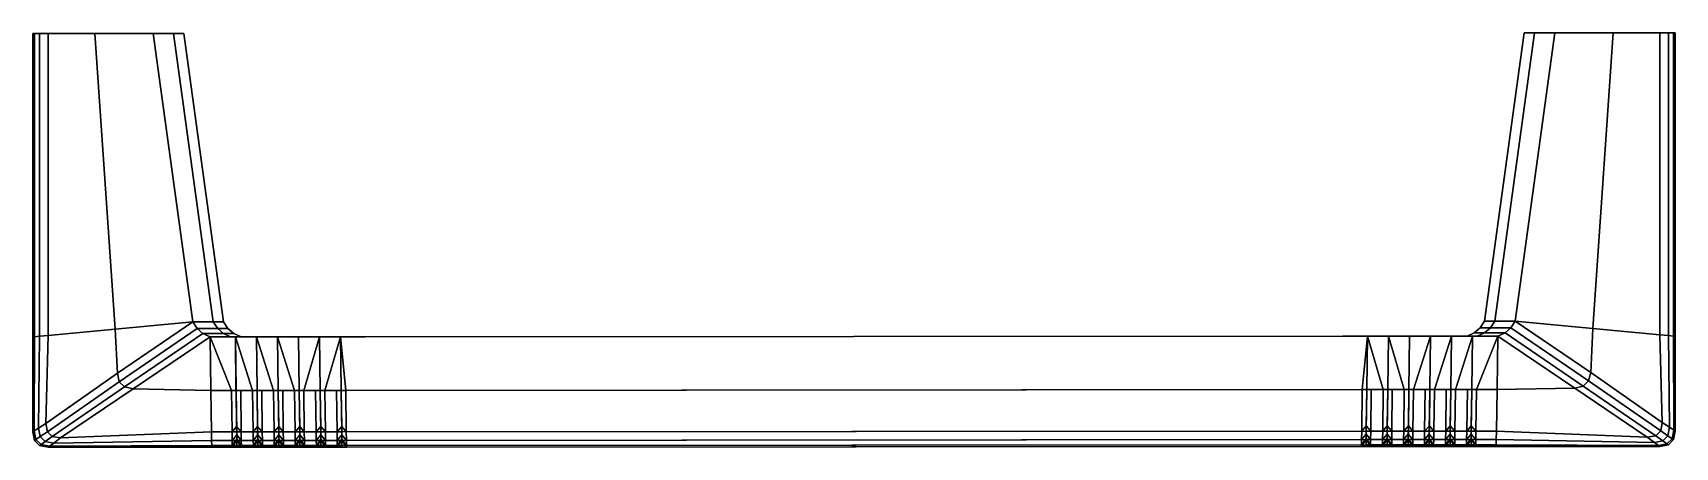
# Model space of a CAD drawing. Extents: x -54 to 54, y -27 to 0.
import ezdxf

# ---------------------------------------------------------------- set-up
doc = ezdxf.new("R2010")
doc.units = 0
doc.layers.add('METAL', color=148, linetype='CONTINUOUS')

msp = doc.modelspace()

# ---------------------------------------------------------------- meshes
at = {"layer": 'METAL'}
mesh = msp.add_polyface(dxfattribs=at)
corners = [(53.69, 0, 2.49), (48.93, 0, 2.44), (49.63, 0, 4.01), (53.69, 0, 3.08), (53.57, 0, 3.64), (53.24, 0, 3.97), (52.69, 0, 4.07), (41.86, -18.91, 2.39), (43.2, -18.91, 3.93), (45.8, 0, 3.93), (44.46, 0, 2.39), (53.69, -19.9, -2.34), (53.69, -19.9, -2.96), (53.69, 0, -2.96), (53.69, 0, -2.34), (53.69, 0, 0.88), (48.59, 0, 0.87), (53.69, 0, 0.08), (48.59, 0, 0.08), (53.69, 0, -0.73), (53.69, 0, -2.34), (48.93, 0, -2.29), (48.59, 0, -0.71), (53.69, 0, -2.96), (53.57, 0, -3.52), (53.24, 0, -3.85), (52.69, 0, -3.95), (49.63, 0, -3.89), (41.18, -18.91, 0.85), (43.78, 0, 0.85), (43.78, 0, 0.08), (41.18, -18.91, 0.08), (41.86, -18.91, -2.25), (41.18, -18.91, -0.7), (43.78, 0, -0.7), (44.46, 0, -2.25), (43.2, -18.91, -3.81), (45.8, 0, -3.81), (53.69, -19.9, -0.73), (53.69, 0, -0.73), (53.69, 0, 0.08), (53.69, -19.9, 0.08), (53.69, -19.9, 2.49), (53.69, -19.9, 0.88), (53.69, 0, 0.88), (53.69, 0, 2.49), (53.69, -19.9, 3.08), (53.69, 0, 3.08), (52.69, 0, 4.07), (49.63, 0, 4.01), (48.29, -19.39, 4.01), (52.69, -19.8, 4.07), (45.8, 0, -3.81), (49.63, 0, -3.89), (48.29, -19.39, -3.89), (43.2, -18.91, -3.81), (44.46, 0, 2.39), (45.8, 0, 3.93), (43.78, 0, 0.85), (43.78, 0, 0.08), (44.46, 0, -2.25), (43.78, 0, -0.7), (45.8, 0, -3.81), (45.8, 0, 3.93), (43.2, -18.91, 3.93), (52.69, 0, -3.95), (52.69, -19.8, -3.95), (53.24, -19.86, -3.85), (52.69, -19.8, -3.95), (52.69, 0, -3.95), (53.24, 0, -3.85), (53.24, 0, 3.97), (52.69, 0, 4.07), (52.69, -19.8, 4.07), (53.24, -19.86, 3.97), (53.57, -19.89, -3.52), (53.24, -19.86, -3.85), (53.24, 0, -3.85), (53.57, 0, -3.52), (53.69, -19.9, -2.96), (53.57, -19.89, -3.52), (53.57, 0, -3.52), (53.69, 0, -2.96), (53.57, 0, 3.64), (53.24, 0, 3.97), (53.24, -19.86, 3.97), (53.57, -19.89, 3.64), (53.69, 0, 3.08), (53.57, 0, 3.64), (53.57, -19.89, 3.64), (53.69, -19.9, 3.08), (40.51, -19.68, 0.08), (40.04, -19.9, 0.08), (40.04, -19.9, 0.85), (40.51, -19.68, 0.85), (42.92, -19.35, -3.81), (42.53, -19.68, -3.81), (41.19, -19.68, -2.25), (41.57, -19.35, -2.25), (43.2, -18.91, -3.81), (42.92, -19.35, -3.81), (41.57, -19.35, -2.25), (41.86, -18.91, -2.25), (41.57, -19.35, -2.25), (41.19, -19.68, -2.25), (40.51, -19.68, -0.7), (40.9, -19.35, -0.7), (41.86, -18.91, -2.25), (41.57, -19.35, -2.25), (40.9, -19.35, -0.7), (41.18, -18.91, -0.7), (40.9, -19.35, -0.7), (40.51, -19.68, -0.7), (40.51, -19.68, 0.08), (40.9, -19.35, 0.08), (41.18, -18.91, -0.7), (40.9, -19.35, -0.7), (40.9, -19.35, 0.08), (41.18, -18.91, 0.08), (40.9, -19.35, 0.85), (40.51, -19.68, 0.85), (41.19, -19.68, 2.39), (41.57, -19.35, 2.39), (41.18, -18.91, 0.85), (40.9, -19.35, 0.85), (41.57, -19.35, 2.39), (41.86, -18.91, 2.39), (41.57, -19.35, 2.39), (41.19, -19.68, 2.39), (42.53, -19.68, 3.93), (42.92, -19.35, 3.93), (41.86, -18.91, 2.39), (41.57, -19.35, 2.39), (42.92, -19.35, 3.93), (43.2, -18.91, 3.93), (40.51, -19.68, 0.85), (40.9, -19.35, 0.85), (40.9, -19.35, 0.85), (41.18, -18.91, 0.85)]
mesh.append_faces([[corners[k] for k in face] for face in [(0, 1, 2, 3), (4, 3, 2, 5), (6, 5, 2, 2), (7, 8, 9, 10), (11, 12, 13, 14), (15, 16, 1, 0), (17, 18, 16, 15), (19, 20, 21, 22), (20, 23, 24, 25), (20, 25, 26, 27), (20, 27, 21, 21), (28, 7, 10, 29), (30, 31, 28, 29), (32, 33, 34, 35), (36, 32, 35, 37), (38, 11, 14, 39), (40, 41, 38, 39), (42, 43, 44, 45), (46, 42, 45, 47), (48, 49, 50, 51), (52, 53, 54, 55), (19, 22, 18, 17), (34, 33, 31, 30), (44, 43, 41, 40), (1, 56, 57, 2), (16, 58, 56, 1), (59, 58, 16, 18), (60, 61, 22, 21), (62, 60, 21, 27), (63, 64, 50, 49), (65, 66, 54, 53), (61, 59, 18, 22), (67, 68, 69, 70), (71, 72, 73, 74), (75, 76, 77, 78), (79, 80, 81, 82), (83, 84, 85, 86), (87, 88, 89, 90), (91, 92, 93, 94), (95, 96, 97, 98), (99, 100, 101, 102), (103, 104, 105, 106), (107, 108, 109, 110), (111, 112, 113, 114), (115, 116, 117, 118), (119, 120, 121, 122), (123, 124, 125, 126), (127, 128, 129, 130), (131, 132, 133, 134), (114, 113, 135, 136), (118, 117, 137, 138)]])
mesh = msp.add_polyface(dxfattribs=at)
corners = [(-54, -0.05, -2.42), (-49.25, -0.05, -2.37), (-49.94, -0.05, -3.93), (-54, -0.05, -3.01), (-53.89, -0.05, -3.57), (-53.56, -0.05, -3.89), (-53, -0.05, -3.99), (-42.17, -18.95, -2.32), (-43.52, -18.95, -3.86), (-46.12, -0.05, -3.86), (-44.77, -0.05, -2.32), (-54, -19.94, 2.41), (-54, -19.94, 3.04), (-54, -0.05, 3.04), (-54, -0.05, 2.41), (-54, -0.05, -0.81), (-48.9, -0.05, -0.8), (-54, -0.05, -0.01), (-48.9, -0.05, -0.01), (-54, -0.05, 0.8), (-54, -0.05, 2.41), (-49.25, -0.05, 2.37), (-48.9, -0.05, 0.78), (-54, -0.05, 3.04), (-53.89, -0.05, 3.59), (-53.56, -0.05, 3.92), (-53, -0.05, 4.02), (-49.94, -0.05, 3.96), (-41.5, -18.95, -0.78), (-44.1, -0.05, -0.78), (-44.1, -0.05, -0.01), (-41.5, -18.95, -0.01), (-42.17, -18.95, 2.32), (-41.5, -18.95, 0.77), (-44.1, -0.05, 0.77), (-44.77, -0.05, 2.32), (-43.52, -18.95, 3.88), (-46.12, -0.05, 3.88), (-54, -19.94, 0.8), (-54, -0.05, 0.8), (-54, -0.05, -0.01), (-54, -19.94, -0.01), (-54, -19.94, -2.42), (-54, -19.94, -0.81), (-54, -0.05, -0.81), (-54, -0.05, -2.42), (-54, -19.94, -3.01), (-54, -0.05, -3.01), (-53, -0.05, -3.99), (-49.94, -0.05, -3.93), (-48.6, -19.43, -3.93), (-53, -19.85, -4), (-46.12, -0.05, 3.88), (-49.94, -0.05, 3.96), (-48.6, -19.43, 3.96), (-43.52, -18.95, 3.88), (-44.77, -0.05, -2.32), (-46.12, -0.05, -3.86), (-44.1, -0.05, -0.78), (-44.1, -0.05, -0.01), (-44.77, -0.05, 2.32), (-44.1, -0.05, 0.77), (-46.12, -0.05, 3.88), (-46.12, -0.05, -3.86), (-43.52, -18.95, -3.86), (-53, -0.05, 4.02), (-53, -19.85, 4.02), (-53.56, -0.05, -3.89), (-53, -0.05, -3.99), (-53, -19.85, -4), (-53.56, -19.9, -3.89), (-53.56, -19.9, 3.92), (-53, -19.85, 4.02), (-53, -0.05, 4.02), (-53.56, -0.05, 3.92), (-53.89, -0.05, -3.57), (-53.56, -0.05, -3.89), (-53.56, -19.9, -3.89), (-53.89, -19.93, -3.57), (-54, -0.05, -3.01), (-53.89, -0.05, -3.57), (-53.89, -19.93, -3.57), (-54, -19.94, -3.01), (-53.89, -19.93, 3.59), (-53.56, -19.9, 3.92), (-53.56, -0.05, 3.92), (-53.89, -0.05, 3.59), (-54, -19.94, 3.04), (-53.89, -19.93, 3.59), (-53.89, -0.05, 3.59), (-54, -0.05, 3.04), (-40.83, -19.72, 0.77), (-40.35, -19.94, 0.77), (-40.35, -19.94, -0.01), (-40.83, -19.72, -0.01), (-43.23, -19.39, 3.88), (-42.85, -19.72, 3.88), (-41.5, -19.72, 2.32), (-41.88, -19.39, 2.32), (-43.52, -18.95, 3.88), (-43.23, -19.39, 3.88), (-41.88, -19.39, 2.32), (-42.17, -18.95, 2.32), (-41.88, -19.39, 2.32), (-41.5, -19.72, 2.32), (-40.83, -19.72, 0.77), (-41.21, -19.39, 0.77), (-42.17, -18.95, 2.32), (-41.88, -19.39, 2.32), (-41.21, -19.39, 0.77), (-41.5, -18.95, 0.77), (-41.21, -19.39, -0.01), (-40.83, -19.72, -0.01), (-40.83, -19.72, -0.78), (-41.21, -19.39, -0.78), (-41.5, -18.95, -0.01), (-41.21, -19.39, -0.01), (-41.21, -19.39, -0.78), (-41.5, -18.95, -0.78), (-41.21, -19.39, -0.78), (-40.83, -19.72, -0.78), (-41.5, -19.72, -2.32), (-41.88, -19.39, -2.32), (-41.5, -18.95, -0.78), (-41.21, -19.39, -0.78), (-41.88, -19.39, -2.32), (-42.17, -18.95, -2.32), (-41.88, -19.39, -2.32), (-41.5, -19.72, -2.32), (-42.85, -19.72, -3.86), (-43.23, -19.39, -3.86), (-42.17, -18.95, -2.32), (-41.88, -19.39, -2.32), (-43.23, -19.39, -3.86), (-43.52, -18.95, -3.86), (-41.21, -19.39, 0.77), (-40.83, -19.72, 0.77), (-41.5, -18.95, 0.77), (-41.21, -19.39, 0.77), (-41.21, -19.39, -0.01), (-41.5, -18.95, -0.01)]
mesh.append_faces([[corners[k] for k in face] for face in [(0, 1, 2, 3), (4, 3, 2, 5), (6, 5, 2, 2), (7, 8, 9, 10), (11, 12, 13, 14), (15, 16, 1, 0), (17, 18, 16, 15), (19, 20, 21, 22), (20, 23, 24, 25), (20, 25, 26, 27), (20, 27, 21, 21), (28, 7, 10, 29), (30, 31, 28, 29), (32, 33, 34, 35), (36, 32, 35, 37), (38, 11, 14, 39), (40, 41, 38, 39), (42, 43, 44, 45), (46, 42, 45, 47), (48, 49, 50, 51), (52, 53, 54, 55), (19, 22, 18, 17), (34, 33, 31, 30), (44, 43, 41, 40), (1, 56, 57, 2), (16, 58, 56, 1), (59, 58, 16, 18), (60, 61, 22, 21), (62, 60, 21, 27), (63, 64, 50, 49), (65, 66, 54, 53), (61, 59, 18, 22), (67, 68, 69, 70), (71, 72, 73, 74), (75, 76, 77, 78), (79, 80, 81, 82), (83, 84, 85, 86), (87, 88, 89, 90), (91, 92, 93, 94), (95, 96, 97, 98), (99, 100, 101, 102), (103, 104, 105, 106), (107, 108, 109, 110), (111, 112, 113, 114), (115, 116, 117, 118), (119, 120, 121, 122), (123, 124, 125, 126), (127, 128, 129, 130), (131, 132, 133, 134), (135, 136, 112, 111), (137, 138, 139, 140)]])
mesh = msp.add_polyface(dxfattribs=at)
corners = [(-54, -26.17, 2.41), (-54, -26.17, 3.04), (-54, -19.94, 3.04), (-54, -19.94, 2.41), (-54, -26.17, 0.8), (-54, -19.94, 0.8), (-54, -19.94, -0.01), (-54, -26.17, -0.01), (-54, -26.17, -2.42), (-54, -26.17, -0.81), (-54, -19.94, -0.81), (-54, -19.94, -2.42), (-54, -26.17, -3.01), (-54, -19.94, -3.01), (-53, -19.85, -4), (-48.6, -19.43, -3.93), (-48.46, -22.32, -3.93), (-53.15, -25.61, -4), (-47.42, -23.34, 3.95), (-42.32, -23.45, 3.88), (-42.37, -19.94, 3.88), (-43.52, -18.95, 3.88), (-48.6, -19.43, 3.96), (-48.46, -22.32, 3.96), (-40.72, -19.94, 3.88), (-40.67, -23.45, 3.88), (-39.34, -19.94, 3.88), (-39.29, -23.45, 3.88), (-39.43, -19.94, -2.32), (-41.03, -19.94, -2.32), (-40.35, -19.94, -0.78), (-38.78, -19.94, -0.78), (-40.35, -19.94, -0.01), (-38.78, -19.94, -0.01), (-41.03, -19.94, 2.32), (-42.37, -19.94, 3.88), (-40.72, -19.94, 3.88), (-39.43, -19.94, 2.32), (-40.72, -19.94, -3.86), (-42.37, -19.94, -3.86), (-40.35, -19.94, 0.77), (-38.78, -19.94, 0.77), (-42.37, -19.94, -3.86), (-42.32, -23.45, -3.86), (-47.42, -23.34, -3.92), (-43.52, -18.95, -3.86), (-53, -19.85, 4.02), (-53.15, -25.61, 4.03), (-40.72, -19.94, -3.86), (-40.68, -23.46, -3.86), (-40.97, -23.45, -3.86), (-39.34, -19.94, -3.86), (-39.3, -23.46, -3.86), (-39.59, -23.45, -3.86), (-40.37, -23.45, -3.86), (-40.67, -23.45, -3.36), (-40.37, -23.45, -3.86), (-40.33, -26.17, -3.86), (-40.64, -25.82, -3.46), (-39.59, -23.45, -3.86), (-39.29, -23.45, -3.36), (-39.26, -25.82, -3.46), (-39.56, -26.17, -3.86), (-40.68, -23.46, -3.86), (-40.67, -23.45, -3.36), (-40.97, -23.45, -3.86), (-39.3, -23.46, -3.86), (-39.29, -23.45, -3.36), (-39.59, -23.45, -3.86), (-40.37, -23.45, -3.86), (-40.67, -23.45, -3.36), (-40.68, -23.46, -3.86), (-53.56, -19.9, -3.89), (-53, -19.85, -4), (-53.15, -25.61, -4), (-53.62, -25.92, -3.9), (-53.62, -25.92, 3.92), (-53.15, -25.61, 4.03), (-53, -19.85, 4.02), (-53.56, -19.9, 3.92), (-53.89, -19.93, -3.57), (-53.56, -19.9, -3.89), (-53.62, -25.92, -3.9), (-53.91, -26.11, -3.57), (-54, -19.94, -3.01), (-53.89, -19.93, -3.57), (-53.91, -26.11, -3.57), (-54, -26.17, -3.01), (-53.91, -26.11, 3.59), (-53.62, -25.92, 3.92), (-53.56, -19.9, 3.92), (-53.89, -19.93, 3.59), (-54, -26.17, 3.04), (-53.91, -26.11, 3.59), (-53.89, -19.93, 3.59), (-54, -19.94, 3.04), (-42.85, -19.72, 3.88), (-42.37, -19.94, 3.88), (-41.03, -19.94, 2.32), (-41.5, -19.72, 2.32), (-41.5, -19.72, 2.32), (-41.03, -19.94, 2.32), (-40.35, -19.94, 0.77), (-40.83, -19.72, 0.77), (-40.83, -19.72, -0.01), (-40.35, -19.94, -0.01), (-40.35, -19.94, -0.78), (-40.83, -19.72, -0.78), (-40.83, -19.72, -0.78), (-40.35, -19.94, -0.78), (-41.03, -19.94, -2.32), (-41.5, -19.72, -2.32), (-41.5, -19.72, -2.32), (-41.03, -19.94, -2.32), (-42.37, -19.94, -3.86), (-42.85, -19.72, -3.86), (-47.98, -23.22, 3.95), (-42.37, -19.94, 3.88), (-42.85, -19.72, 3.88), (-42.85, -19.72, -3.86), (-42.37, -19.94, -3.86), (-47.98, -23.22, -3.93), (-48.33, -22.88, -3.93), (-52.73, -26.48, -3.99), (-53.05, -26.16, -4), (-48.33, -22.88, 3.96), (-43.23, -19.39, 3.88), (-43.52, -18.95, 3.88), (-43.23, -19.39, -3.86), (-53.05, -26.16, 4.02), (-52.73, -26.48, 4.02)]
mesh.append_faces([[corners[k] for k in face] for face in [(0, 1, 2, 3), (4, 0, 3, 5), (6, 7, 4, 5), (8, 9, 10, 11), (12, 8, 11, 13), (14, 15, 16, 17), (18, 19, 20, 20), (21, 22, 23, 23), (24, 20, 19, 25), (26, 24, 25, 27), (28, 29, 30, 31), (30, 32, 33, 31), (34, 35, 36, 37), (38, 39, 29, 28), (40, 34, 37, 41), (10, 9, 7, 6), (40, 41, 33, 32), (42, 43, 44, 44), (15, 45, 16, 16), (46, 47, 23, 22), (42, 48, 49, 50), (43, 42, 50, 50), (48, 51, 52, 53), (48, 53, 54, 49), (55, 56, 57, 58), (59, 60, 61, 62), (63, 64, 65, 65), (66, 67, 68, 68), (69, 70, 71, 71), (72, 73, 74, 75), (76, 77, 78, 79), (80, 81, 82, 83), (84, 85, 86, 87), (88, 89, 90, 91), (92, 93, 94, 95), (96, 97, 98, 99), (100, 101, 102, 103), (104, 105, 106, 107), (108, 109, 110, 111), (112, 113, 114, 115), (116, 18, 117, 118), (119, 120, 44, 121), (122, 121, 123, 124), (16, 122, 124, 17), (125, 116, 118, 126), (23, 125, 126, 127), (128, 119, 121, 122), (45, 128, 122, 16), (129, 130, 116, 125), (47, 129, 125, 23)]])
mesh = msp.add_polyface(dxfattribs=at)
corners = [(53.69, -26.13, -2.34), (53.69, -26.13, -2.96), (53.69, -19.9, -2.96), (53.69, -19.9, -2.34), (53.69, -26.13, -0.73), (53.69, -19.9, -0.73), (53.69, -19.9, 0.08), (53.69, -26.13, 0.08), (53.69, -26.13, 2.49), (53.69, -26.13, 0.88), (53.69, -19.9, 0.88), (53.69, -19.9, 2.49), (53.69, -26.13, 3.08), (53.69, -19.9, 3.08), (52.69, -19.8, 4.07), (48.29, -19.39, 4.01), (48.15, -22.28, 4.01), (52.84, -25.56, 4.07), (47.1, -23.3, -3.87), (42.01, -23.4, -3.81), (42.06, -19.9, -3.81), (43.2, -18.91, -3.81), (48.29, -19.39, -3.89), (48.15, -22.28, -3.89), (40.4, -19.9, -3.81), (40.36, -23.4, -3.81), (39.02, -19.9, -3.81), (38.98, -23.4, -3.81), (39.11, -19.9, 2.39), (40.71, -19.9, 2.39), (40.04, -19.9, 0.85), (38.46, -19.9, 0.85), (40.04, -19.9, 0.08), (38.46, -19.9, 0.08), (40.71, -19.9, -2.25), (42.06, -19.9, -3.81), (40.4, -19.9, -3.81), (39.11, -19.9, -2.25), (40.4, -19.9, 3.93), (42.06, -19.9, 3.93), (40.04, -19.9, -0.7), (38.46, -19.9, -0.7), (42.06, -19.9, 3.93), (42.01, -23.4, 3.93), (47.1, -23.3, 3.99), (43.2, -18.91, 3.93), (52.69, -19.8, -3.95), (52.84, -25.56, -3.95), (40.4, -19.9, 3.93), (40.36, -23.42, 3.93), (40.66, -23.4, 3.93), (39.02, -19.9, 3.93), (38.98, -23.42, 3.93), (39.28, -23.4, 3.93), (40.06, -23.4, 3.93), (40.36, -23.4, 3.43), (40.06, -23.4, 3.93), (40.02, -26.13, 3.93), (40.32, -25.77, 3.53), (39.28, -23.4, 3.93), (38.98, -23.4, 3.43), (38.94, -25.77, 3.53), (39.24, -26.13, 3.93), (40.36, -23.42, 3.93), (40.36, -23.4, 3.43), (40.66, -23.4, 3.93), (38.98, -23.42, 3.93), (38.98, -23.4, 3.43), (39.28, -23.4, 3.93), (40.06, -23.4, 3.93), (40.36, -23.4, 3.43), (40.36, -23.42, 3.93), (53.31, -25.87, -3.85), (52.84, -25.56, -3.95), (52.69, -19.8, -3.95), (53.24, -19.86, -3.85), (53.24, -19.86, 3.97), (52.69, -19.8, 4.07), (52.84, -25.56, 4.07), (53.31, -25.87, 3.97), (53.59, -26.06, -3.52), (53.31, -25.87, -3.85), (53.24, -19.86, -3.85), (53.57, -19.89, -3.52), (53.69, -26.13, -2.96), (53.59, -26.06, -3.52), (53.57, -19.89, -3.52), (53.69, -19.9, -2.96), (53.57, -19.89, 3.64), (53.24, -19.86, 3.97), (53.31, -25.87, 3.97), (53.59, -26.06, 3.64), (53.69, -19.9, 3.08), (53.57, -19.89, 3.64), (53.59, -26.06, 3.64), (53.69, -26.13, 3.08), (42.53, -19.68, -3.81), (42.06, -19.9, -3.81), (40.71, -19.9, -2.25), (41.19, -19.68, -2.25), (41.19, -19.68, -2.25), (40.71, -19.9, -2.25), (40.04, -19.9, -0.7), (40.51, -19.68, -0.7), (40.51, -19.68, -0.7), (40.04, -19.9, -0.7), (40.04, -19.9, 0.08), (40.51, -19.68, 0.08), (40.51, -19.68, 0.85), (40.04, -19.9, 0.85), (40.71, -19.9, 2.39), (41.19, -19.68, 2.39), (41.19, -19.68, 2.39), (40.71, -19.9, 2.39), (42.06, -19.9, 3.93), (42.53, -19.68, 3.93), (47.66, -23.17, -3.88), (42.06, -19.9, -3.81), (42.53, -19.68, -3.81), (42.53, -19.68, 3.93), (42.06, -19.9, 3.93), (47.66, -23.17, 4), (48.01, -22.83, 4), (52.42, -26.43, 4.07), (52.74, -26.11, 4.07), (48.01, -22.83, -3.88), (42.92, -19.35, -3.81), (43.2, -18.91, -3.81), (42.92, -19.35, 3.93), (52.74, -26.11, -3.95), (52.42, -26.43, -3.95)]
mesh.append_faces([[corners[k] for k in face] for face in [(0, 1, 2, 3), (4, 0, 3, 5), (6, 7, 4, 5), (8, 9, 10, 11), (12, 8, 11, 13), (14, 15, 16, 17), (18, 19, 20, 20), (21, 22, 23, 23), (24, 20, 19, 25), (26, 24, 25, 27), (28, 29, 30, 31), (30, 32, 33, 31), (34, 35, 36, 37), (38, 39, 29, 28), (40, 34, 37, 41), (10, 9, 7, 6), (40, 41, 33, 32), (42, 43, 44, 44), (15, 45, 16, 16), (46, 47, 23, 22), (42, 48, 49, 50), (43, 42, 50, 50), (48, 51, 52, 53), (48, 53, 54, 49), (55, 56, 57, 58), (59, 60, 61, 62), (63, 64, 65, 65), (66, 67, 68, 68), (69, 70, 71, 71), (72, 73, 74, 75), (76, 77, 78, 79), (80, 81, 82, 83), (84, 85, 86, 87), (88, 89, 90, 91), (92, 93, 94, 95), (96, 97, 98, 99), (100, 101, 102, 103), (104, 105, 106, 107), (108, 109, 110, 111), (112, 113, 114, 115), (116, 18, 117, 118), (119, 120, 44, 121), (122, 121, 123, 124), (16, 122, 124, 17), (125, 116, 118, 126), (23, 125, 126, 127), (128, 119, 121, 122), (45, 128, 122, 16), (129, 130, 116, 125), (47, 129, 125, 23)]])
mesh = msp.add_polyface(dxfattribs=at)
corners = [(-37.88, -26.17, 3.88), (-36.5, -26.17, 3.88), (-36.54, -23.45, 3.88), (-37.91, -23.45, 3.88), (-36.58, -19.94, 3.88), (-35.42, -19.94, 2.32), (-36.75, -19.94, 2.32), (-37.96, -19.94, 3.88), (-37.58, -26.17, -3.86), (-37.61, -23.45, -3.86), (-36.84, -23.45, -3.86), (-36.8, -26.17, -3.86), (-36.58, -19.94, -3.86), (-37.96, -19.94, -3.86), (-36.75, -19.94, -2.32), (-35.42, -19.94, -2.32), (-37.96, -19.94, 3.88), (-39.34, -19.94, 3.88), (-39.29, -23.45, 3.88), (-38.09, -19.94, -2.32), (-39.43, -19.94, -2.32), (-38.78, -19.94, -0.78), (-37.47, -19.94, -0.78), (-36.15, -19.94, -0.78), (-38.78, -19.94, -0.01), (-37.47, -19.94, -0.01), (-36.15, -19.94, -0.01), (-39.43, -19.94, 2.32), (-40.72, -19.94, 3.88), (-39.34, -19.94, 3.88), (-38.09, -19.94, 2.32), (-38.96, -26.17, -3.86), (-38.99, -23.45, -3.86), (-38.21, -23.45, -3.86), (-38.18, -26.17, -3.86), (-36.58, -19.94, -3.86), (-35.2, -19.94, -3.86), (-36.24, -23.45, -3.86), (-36.54, -23.46, -3.86), (-39.34, -19.94, -3.86), (-40.72, -19.94, -3.86), (-38.78, -19.94, 0.77), (-37.47, -19.94, 0.77), (-36.15, -19.94, 0.77), (-36.58, -19.94, 3.88), (-37.96, -19.94, -3.86), (-37.92, -23.46, -3.86), (-39.26, -26.17, 3.88), (-39.34, -19.94, -3.86), (-39.3, -23.46, -3.86), (-37.91, -23.45, -3.36), (-37.61, -23.45, -3.86), (-37.58, -26.17, -3.86), (-37.88, -25.82, -3.46), (-36.84, -23.45, -3.86), (-36.54, -23.45, -3.36), (-36.5, -25.82, -3.46), (-36.8, -26.17, -3.86), (-39.29, -23.45, -3.36), (-38.99, -23.45, -3.86), (-38.96, -26.17, -3.86), (-39.26, -25.82, -3.46), (-38.21, -23.45, -3.86), (-37.91, -23.45, -3.36), (-37.88, -25.82, -3.46), (-38.18, -26.17, -3.86), (-36.24, -23.45, -3.86), (-36.54, -23.45, -3.36), (-36.54, -23.46, -3.86), (-36.54, -23.46, -3.86), (-36.54, -23.45, -3.36), (-36.84, -23.45, -3.86), (-37.61, -23.45, -3.86), (-37.91, -23.45, -3.36), (-37.92, -23.46, -3.86), (-37.92, -23.46, -3.86), (-37.91, -23.45, -3.36), (-38.21, -23.45, -3.86), (-38.99, -23.45, -3.86), (-39.29, -23.45, -3.36), (-39.3, -23.46, -3.86), (-36.54, -23.45, -3.36), (-36.24, -23.45, -3.86), (-36.2, -26.17, -3.86), (-36.5, -25.82, -3.46), (-37.87, -26.73, 3.77), (-37.88, -26.17, 3.88), (-39.26, -26.17, 3.88), (-39.25, -26.73, 3.77), (-36.49, -26.73, 3.77), (-36.5, -26.17, 3.88), (-37.88, -26.17, 3.88), (-37.87, -26.73, 3.77), (-37.57, -26.73, -3.75), (-37.58, -26.17, -3.86), (-36.8, -26.17, -3.86), (-36.79, -26.73, -3.75), (-38.95, -26.73, -3.75), (-38.96, -26.17, -3.86), (-38.18, -26.17, -3.86), (-38.17, -26.73, -3.75), (-36.49, -26.36, -3.37), (-36.5, -25.82, -3.46), (-36.2, -26.17, -3.86), (-36.19, -26.73, -3.75), (-36.79, -26.73, -3.75), (-36.8, -26.17, -3.86), (-36.5, -25.82, -3.46), (-36.49, -26.36, -3.37), (-37.87, -26.36, -3.37), (-37.88, -25.82, -3.46), (-37.58, -26.17, -3.86), (-37.57, -26.73, -3.75), (-38.17, -26.73, -3.75), (-38.18, -26.17, -3.86), (-37.88, -25.82, -3.46), (-37.87, -26.36, -3.37), (-39.25, -26.36, -3.37), (-39.26, -25.82, -3.46), (-38.96, -26.17, -3.86), (-38.95, -26.73, -3.75), (-37.57, -27.06, -3.41), (-37.57, -26.73, -3.75), (-36.79, -26.73, -3.75), (-36.79, -27.06, -3.41), (-36.49, -26.65, -3.06), (-36.49, -26.36, -3.37), (-36.19, -26.73, -3.75), (-36.19, -27.06, -3.41), (-36.79, -27.06, -3.41), (-36.79, -26.73, -3.75), (-36.49, -26.36, -3.37), (-36.49, -26.65, -3.06), (-37.87, -26.65, -3.06), (-37.87, -26.36, -3.37), (-37.57, -26.73, -3.75), (-37.57, -27.06, -3.41), (-38.17, -27.06, -3.41), (-38.17, -26.73, -3.75), (-37.87, -26.36, -3.37), (-37.87, -26.65, -3.06), (-39.24, -26.65, -3.06), (-39.25, -26.36, -3.37), (-38.95, -26.73, -3.75), (-38.94, -27.06, -3.41)]
mesh.append_faces([[corners[k] for k in face] for face in [(0, 1, 2, 3), (4, 5, 6, 7), (8, 9, 10, 11), (12, 13, 14, 15), (16, 17, 18, 3), (19, 20, 21, 22), (14, 19, 22, 23), (21, 24, 25, 22), (22, 25, 26, 23), (27, 28, 29, 30), (30, 29, 7, 6), (31, 32, 33, 34), (35, 36, 37, 38), (39, 40, 20, 19), (13, 39, 19, 14), (41, 27, 30, 42), (42, 30, 6, 43), (41, 42, 25, 24), (42, 43, 26, 25), (44, 16, 3, 2), (45, 35, 38, 10), (45, 10, 9, 46), (47, 0, 3, 18), (48, 45, 46, 33), (48, 33, 32, 49), (50, 51, 52, 53), (54, 55, 56, 57), (58, 59, 60, 61), (62, 63, 64, 65), (66, 67, 68, 68), (69, 70, 71, 71), (72, 73, 74, 74), (75, 76, 77, 77), (78, 79, 80, 80), (81, 82, 83, 84), (85, 86, 87, 88), (89, 90, 91, 92), (93, 94, 95, 96), (97, 98, 99, 100), (101, 102, 103, 104), (105, 106, 107, 108), (109, 110, 111, 112), (113, 114, 115, 116), (117, 118, 119, 120), (121, 122, 123, 124), (125, 126, 127, 128), (129, 130, 131, 132), (133, 134, 135, 136), (137, 138, 139, 140), (141, 142, 143, 144)]])
mesh = msp.add_polyface(dxfattribs=at)
corners = [(-36.15, -19.94, -0.78), (-34.84, -19.94, -0.78), (-35.42, -19.94, -2.32), (-36.75, -19.94, -2.32), (-34.84, -19.94, 0.77), (-34.84, -19.94, -0.01), (-36.15, -19.94, -0.01), (-36.15, -19.94, 0.77), (-36.75, -19.94, 2.32), (-35.42, -19.94, 2.32), (-35.12, -26.17, 3.88), (-33.75, -26.17, 3.88), (-33.78, -23.45, 3.88), (-35.16, -23.45, 3.88), (-36.5, -26.17, 3.88), (-36.54, -23.45, 3.88), (-35.11, -27.17, 2.32), (-35.11, -27.17, 2.88), (-36.49, -27.17, 2.88), (-36.49, -27.17, 2.32), (-35.11, -27.17, 0.77), (-36.49, -27.17, 0.77), (-33.53, -19.94, -0.78), (-34.08, -19.94, -2.32), (-35.2, -19.94, 3.88), (-34.08, -19.94, 2.32), (-36.58, -19.94, 3.88), (-35.2, -19.94, -3.86), (-33.82, -19.94, -3.86), (-34.86, -23.45, -3.86), (-35.16, -23.46, -3.86), (-35.46, -23.45, -3.86), (-36.24, -23.45, -3.86), (-35.2, -19.94, -3.86), (-36.58, -19.94, -3.86), (-35.41, -27.17, -0.78), (-35.41, -27.17, -0.01), (-36.19, -27.17, -0.01), (-36.19, -27.17, -0.78), (-35.41, -27.17, -2.32), (-36.19, -27.17, -2.32), (-35.41, -27.17, -2.86), (-36.19, -27.17, -2.86), (-33.53, -19.94, 0.77), (-35.11, -27.17, -0.01), (-34.81, -27.17, -0.01), (-36.49, -27.17, -0.01), (-33.82, -19.94, 3.88), (-35.2, -19.94, 3.88), (-36.58, -19.94, 3.88), (-34.82, -26.17, -3.86), (-34.08, -23.45, -3.86), (-34.05, -26.17, -3.86), (-36.2, -26.17, -3.86), (-35.42, -26.17, -3.86), (-34.86, -23.45, -3.86), (-35.16, -23.45, -3.36), (-35.16, -23.46, -3.86), (-35.16, -23.46, -3.86), (-35.16, -23.45, -3.36), (-35.46, -23.45, -3.86), (-34.81, -27.17, -0.01), (-35.11, -26.67, -0.01), (-35.11, -26.67, -0.78), (-34.81, -27.17, -0.78), (-35.11, -26.67, -0.01), (-35.41, -27.17, -0.01), (-35.41, -27.17, -0.78), (-35.11, -26.67, -0.78), (-35.11, -26.67, -2.32), (-34.81, -27.17, -2.32), (-35.41, -27.17, -2.32), (-35.11, -26.67, -2.32), (-34.81, -27.17, -2.32), (-35.11, -26.67, -2.32), (-35.11, -26.7, -2.51), (-34.81, -27.17, -2.86), (-35.11, -26.67, -2.32), (-35.41, -27.17, -2.32), (-35.41, -27.17, -2.86), (-35.11, -26.7, -2.51), (-35.11, -27.17, -0.01), (-35.11, -26.67, -0.01), (-34.81, -27.17, -0.01), (-35.41, -27.17, -0.01), (-35.11, -26.67, -0.01), (-35.11, -27.17, -0.01), (-35.16, -23.45, -3.36), (-34.86, -23.45, -3.86), (-34.82, -26.17, -3.86), (-35.12, -25.82, -3.46), (-35.12, -25.82, -3.46), (-35.42, -26.17, -3.86), (-35.46, -23.45, -3.86), (-35.16, -23.45, -3.36), (-35.12, -26.73, 3.77), (-35.12, -26.17, 3.88), (-36.5, -26.17, 3.88), (-36.49, -26.73, 3.77), (-33.74, -26.73, 3.77), (-33.75, -26.17, 3.88), (-35.12, -26.17, 3.88), (-35.12, -26.73, 3.77), (-34.82, -26.73, -3.75), (-34.82, -26.17, -3.86), (-34.05, -26.17, -3.86), (-34.04, -26.73, -3.75), (-36.19, -26.73, -3.75), (-36.2, -26.17, -3.86), (-35.42, -26.17, -3.86), (-35.42, -26.73, -3.75), (-35.12, -26.36, -3.37), (-35.12, -25.82, -3.46), (-34.82, -26.17, -3.86), (-34.82, -26.73, -3.75), (-35.42, -26.73, -3.75), (-35.42, -26.17, -3.86), (-35.12, -25.82, -3.46), (-35.12, -26.36, -3.37), (-35.11, -27.06, 3.44), (-35.12, -26.73, 3.77), (-36.49, -26.73, 3.77), (-36.49, -27.06, 3.44), (-35.11, -27.17, 2.88), (-35.11, -27.06, 3.44), (-36.49, -27.06, 3.44), (-36.49, -27.17, 2.88), (-36.19, -27.06, -3.41), (-36.19, -26.73, -3.75), (-35.42, -26.73, -3.75), (-35.41, -27.06, -3.41), (-36.19, -27.17, -2.86), (-36.19, -27.06, -3.41), (-35.41, -27.06, -3.41), (-35.41, -27.17, -2.86), (-35.11, -26.65, -3.06), (-35.12, -26.36, -3.37), (-34.82, -26.73, -3.75), (-34.81, -27.06, -3.41), (-35.11, -26.7, -2.51), (-35.11, -26.65, -3.06), (-34.81, -27.06, -3.41), (-34.81, -27.17, -2.86), (-35.41, -27.06, -3.41), (-35.42, -26.73, -3.75), (-35.12, -26.36, -3.37), (-35.11, -26.65, -3.06), (-35.41, -27.17, -2.86), (-35.41, -27.06, -3.41), (-35.11, -26.65, -3.06), (-35.11, -26.7, -2.51)]
mesh.append_faces([[corners[k] for k in face] for face in [(0, 1, 2, 3), (4, 5, 6, 7), (7, 8, 9, 4), (10, 11, 12, 13), (14, 10, 13, 15), (16, 17, 18, 19), (20, 16, 19, 21), (1, 22, 23, 2), (24, 25, 9, 26), (27, 28, 29, 30), (27, 30, 31, 32), (2, 23, 33, 34), (35, 36, 37, 38), (39, 35, 38, 40), (41, 39, 40, 42), (25, 43, 4, 9), (1, 0, 6, 5), (20, 44, 45, 45), (20, 21, 46, 37), (20, 37, 36, 44), (47, 48, 13, 12), (48, 49, 15, 13), (50, 29, 51, 52), (53, 32, 31, 54), (55, 56, 57, 57), (58, 59, 60, 60), (61, 62, 63, 64), (65, 66, 67, 68), (64, 63, 69, 70), (68, 67, 71, 72), (73, 74, 75, 76), (77, 78, 79, 80), (81, 82, 83, 83), (84, 85, 86, 86), (87, 88, 89, 90), (91, 92, 93, 94), (95, 96, 97, 98), (99, 100, 101, 102), (103, 104, 105, 106), (107, 108, 109, 110), (111, 112, 113, 114), (115, 116, 117, 118), (119, 120, 121, 122), (123, 124, 125, 126), (127, 128, 129, 130), (131, 132, 133, 134), (135, 136, 137, 138), (139, 140, 141, 142), (143, 144, 145, 146), (147, 148, 149, 150)]])
mesh = msp.add_polyface(dxfattribs=at)
corners = [(33.13, -26.13, 3.93), (33.16, -23.4, 3.93), (-33.78, -23.45, 3.88), (-33.75, -26.17, 3.88), (33.12, -27.13, 2.39), (33.12, -27.13, 2.93), (-33.73, -27.17, 2.88), (-33.73, -27.17, 2.32), (-33.73, -27.17, 2.32), (-33.73, -27.17, 2.88), (-35.11, -27.17, 2.88), (-35.11, -27.17, 2.32), (33.12, -27.13, 0.85), (33.12, -27.13, 2.39), (-33.73, -27.17, 0.77), (-33.73, -27.17, 0.77), (-35.11, -27.17, 0.77), (-32.21, -19.94, -0.78), (31.9, -19.9, -0.7), (32.43, -19.9, -2.25), (-32.75, -19.94, -2.32), (-33.53, -19.94, -0.78), (-32.21, -19.94, -0.78), (-32.75, -19.94, -2.32), (-34.08, -19.94, -2.32), (31.9, -19.9, 0.85), (31.9, -19.9, 0.08), (-32.21, -19.94, -0.01), (-32.21, -19.94, 0.77), (-32.21, -19.94, 0.77), (-32.21, -19.94, -0.01), (-33.53, -19.94, -0.01), (-33.53, -19.94, 0.77), (-34.84, -19.94, -0.01), (-34.84, -19.94, 0.77), (-33.82, -19.94, 3.88), (-32.75, -19.94, 2.32), (-34.08, -19.94, 2.32), (-35.2, -19.94, 3.88), (-33.82, -19.94, -3.86), (-33.48, -23.45, -3.86), (-33.78, -23.46, -3.86), (-34.08, -23.45, -3.86), (-34.86, -23.45, -3.86), (-33.82, -19.94, -3.86), (-35.2, -19.94, -3.86), (-33.43, -27.17, -0.78), (33.42, -27.13, -0.7), (-33.43, -27.17, -0.01), (-34.03, -27.17, -0.78), (-34.03, -27.17, -0.01), (-34.81, -27.17, -0.01), (-34.81, -27.17, -0.78), (-34.03, -27.17, -2.32), (-34.81, -27.17, -2.32), (-34.03, -27.17, -2.86), (-34.81, -27.17, -2.86), (-34.84, -19.94, -0.78), (-33.73, -27.17, 0), (-33.48, -23.45, -3.86), (-33.78, -23.45, -3.36), (-33.78, -23.46, -3.86), (-33.78, -23.46, -3.86), (-33.78, -23.45, -3.36), (-34.08, -23.45, -3.86), (-33.73, -26.67, -0.78), (-33.43, -27.17, -0.78), (-33.43, -27.17, -0.01), (-33.73, -26.67, -0.01), (-33.73, -26.67, -0.01), (-34.03, -27.17, -0.01), (-34.03, -27.17, -0.78), (-33.73, -26.67, -0.78), (-33.73, -26.67, -2.32), (-33.43, -27.17, -2.32), (-34.03, -27.17, -2.32), (-33.73, -26.67, -2.32), (-33.73, -26.7, -2.51), (-33.43, -27.17, -2.86), (-33.43, -27.17, -2.32), (-33.73, -26.67, -2.32), (-33.73, -26.67, -2.32), (-34.03, -27.17, -2.32), (-34.03, -27.17, -2.86), (-33.73, -26.7, -2.51), (-33.73, -27.17, 0), (-33.73, -26.67, -0.01), (-33.43, -27.17, -0.01), (-34.03, -27.17, -0.01), (-33.73, -26.67, -0.01), (-33.73, -27.17, 0), (-33.78, -23.45, -3.36), (-33.48, -23.45, -3.86), (-33.45, -26.17, -3.86), (-33.75, -25.82, -3.46), (-33.75, -25.82, -3.46), (-34.05, -26.17, -3.86), (-34.08, -23.45, -3.86), (-33.78, -23.45, -3.36), (-32.21, -19.94, -0.78), (31.9, -19.9, -0.7), (-33.73, -27.17, 0.77), (-33.73, -27.17, 0), (-33.43, -27.17, -0.01), (33.12, -27.13, 0.08), (-33.82, -19.94, 3.88), (-33.78, -23.45, 3.88), (33.16, -23.4, 3.93), (33.51, -19.9, 3.93), (33.12, -26.68, 3.82), (33.13, -26.13, 3.93), (-33.75, -26.17, 3.88), (-33.74, -26.73, 3.77), (-33.74, -26.36, -3.37), (-33.75, -25.82, -3.46), (-33.45, -26.17, -3.86), (-33.44, -26.73, -3.75), (-34.04, -26.73, -3.75), (-34.05, -26.17, -3.86), (-33.75, -25.82, -3.46), (-33.74, -26.36, -3.37), (-33.74, -27.06, 3.44), (-33.74, -26.73, 3.77), (-35.12, -26.73, 3.77), (-35.11, -27.06, 3.44), (-33.73, -27.17, 2.88), (-33.74, -27.06, 3.44), (-35.11, -27.06, 3.44), (-35.11, -27.17, 2.88), (33.12, -27.02, 3.49), (33.12, -26.68, 3.82), (-33.74, -26.73, 3.77), (-33.74, -27.06, 3.44), (33.12, -27.13, 2.93), (33.12, -27.02, 3.49), (-33.74, -27.06, 3.44), (-33.73, -27.17, 2.88), (-34.81, -27.06, -3.41), (-34.82, -26.73, -3.75), (-34.04, -26.73, -3.75), (-34.04, -27.06, -3.41), (-34.81, -27.17, -2.86), (-34.81, -27.06, -3.41), (-34.04, -27.06, -3.41), (-34.03, -27.17, -2.86), (-33.74, -26.65, -3.06), (-33.74, -26.36, -3.37), (-33.44, -26.73, -3.75), (-33.44, -27.06, -3.41), (-33.73, -26.7, -2.51), (-33.74, -26.65, -3.06), (-33.44, -27.06, -3.41), (-33.43, -27.17, -2.86), (-34.04, -27.06, -3.41), (-34.04, -26.73, -3.75), (-33.74, -26.36, -3.37), (-33.74, -26.65, -3.06), (-34.03, -27.17, -2.86), (-34.04, -27.06, -3.41), (-33.74, -26.65, -3.06), (-33.73, -26.7, -2.51)]
mesh.append_faces([[corners[k] for k in face] for face in [(0, 1, 2, 3), (4, 5, 6, 7), (8, 9, 10, 11), (12, 13, 7, 14), (15, 8, 11, 16), (17, 18, 19, 20), (21, 22, 23, 24), (25, 26, 27, 28), (29, 30, 31, 32), (32, 31, 33, 34), (35, 36, 37, 38), (39, 40, 41, 41), (39, 41, 42, 43), (24, 23, 44, 45), (46, 47, 48, 48), (49, 50, 51, 52), (53, 49, 52, 54), (55, 53, 54, 56), (36, 29, 32, 37), (22, 21, 31, 30), (21, 57, 33, 31), (58, 15, 16, 51), (58, 51, 50, 50), (59, 60, 61, 61), (62, 63, 64, 64), (65, 66, 67, 68), (69, 70, 71, 72), (73, 74, 66, 65), (72, 71, 75, 76), (77, 78, 79, 80), (81, 82, 83, 84), (85, 86, 87, 87), (88, 89, 90, 90), (91, 92, 93, 94), (95, 96, 97, 98), (99, 27, 26, 100), (101, 102, 103, 104), (105, 106, 107, 108), (109, 110, 111, 112), (113, 114, 115, 116), (117, 118, 119, 120), (121, 122, 123, 124), (125, 126, 127, 128), (129, 130, 131, 132), (133, 134, 135, 136), (137, 138, 139, 140), (141, 142, 143, 144), (145, 146, 147, 148), (149, 150, 151, 152), (153, 154, 155, 156), (157, 158, 159, 160)]])
mesh = msp.add_polyface(dxfattribs=at)
corners = [(33.51, -19.9, 3.93), (32.43, -19.9, 2.39), (-32.75, -19.94, 2.32), (-33.82, -19.94, 3.88), (-33.82, -19.94, -3.86), (33.51, -19.9, -3.81), (33.46, -23.4, -3.81), (-33.48, -23.45, -3.86), (-32.75, -19.94, -2.32), (32.43, -19.9, -2.25), (33.51, -19.9, -3.81), (-33.82, -19.94, -3.86), (33.42, -27.13, -0.7), (33.42, -27.13, 0.07), (33.12, -27.13, 0.08), (-33.43, -27.17, -0.01), (33.42, -27.13, -2.25), (33.42, -27.13, -0.7), (-33.43, -27.17, -0.78), (-33.43, -27.17, -2.32), (33.42, -27.13, -2.81), (-33.43, -27.17, -2.32), (-33.43, -27.17, -2.86), (32.43, -19.9, 2.39), (31.9, -19.9, 0.85), (-32.21, -19.94, 0.77), (-32.75, -19.94, 2.32), (-33.73, -27.17, 0.77), (33.12, -27.13, 0.08), (33.12, -27.13, 0.85), (33.16, -23.4, 3.93), (33.47, -23.42, 3.93), (33.51, -19.9, 3.93), (-33.45, -26.17, -3.86), (-33.48, -23.45, -3.86), (33.46, -23.4, -3.81), (33.43, -26.13, -3.81), (33.42, -27.13, -2.25), (33.42, -27.13, -2.81), (34.8, -27.13, -2.81), (34.8, -27.13, -2.25), (33.42, -27.13, -0.7), (34.8, -27.13, -0.7), (33.21, -19.9, 0.85), (31.9, -19.9, 0.85), (32.43, -19.9, 2.39), (33.77, -19.9, 2.39), (31.9, -19.9, -0.7), (31.9, -19.9, 0.08), (33.21, -19.9, 0.08), (33.21, -19.9, -0.7), (34.52, -19.9, 0.08), (34.52, -19.9, -0.7), (33.51, -19.9, -3.81), (32.43, -19.9, -2.25), (33.77, -19.9, -2.25), (34.89, -19.9, -3.81), (33.76, -23.4, 3.93), (34.54, -23.4, 3.93), (33.51, -19.9, 3.93), (34.89, -19.9, 3.93), (33.72, -27.13, 0.85), (33.72, -27.13, 0.08), (34.5, -27.13, 0.08), (34.5, -27.13, 0.85), (33.72, -27.13, 2.39), (34.5, -27.13, 2.39), (33.72, -27.13, 2.93), (34.5, -27.13, 2.93), (34.52, -19.9, 0.85), (33.42, -27.13, 0.07), (33.16, -23.4, 3.93), (33.46, -23.4, 3.43), (33.47, -23.42, 3.93), (33.47, -23.42, 3.93), (33.46, -23.4, 3.43), (33.76, -23.4, 3.93), (33.42, -26.63, 0.85), (33.12, -27.13, 0.85), (33.12, -27.13, 0.08), (33.42, -26.63, 0.08), (33.42, -26.63, 0.08), (33.72, -27.13, 0.08), (33.72, -27.13, 0.85), (33.42, -26.63, 0.85), (33.42, -26.63, 2.39), (33.12, -27.13, 2.39), (33.72, -27.13, 2.39), (33.42, -26.63, 2.39), (33.42, -26.65, 2.58), (33.12, -27.13, 2.93), (33.12, -27.13, 2.39), (33.42, -26.63, 2.39), (33.42, -26.63, 2.39), (33.72, -27.13, 2.39), (33.72, -27.13, 2.93), (33.42, -26.65, 2.58), (33.42, -27.13, 0.07), (33.42, -26.63, 0.08), (33.12, -27.13, 0.08), (33.72, -27.13, 0.08), (33.42, -26.63, 0.08), (33.42, -27.13, 0.07), (33.46, -23.4, 3.43), (33.16, -23.4, 3.93), (33.13, -26.13, 3.93), (33.43, -25.77, 3.53), (33.43, -25.77, 3.53), (33.73, -26.13, 3.93), (33.76, -23.4, 3.93), (33.46, -23.4, 3.43), (-33.44, -26.73, -3.75), (-33.45, -26.17, -3.86), (33.43, -26.13, -3.81), (33.42, -26.68, -3.7), (33.43, -26.32, 3.45), (33.43, -25.77, 3.53), (33.13, -26.13, 3.93), (33.12, -26.68, 3.82), (33.72, -26.68, 3.82), (33.73, -26.13, 3.93), (33.43, -25.77, 3.53), (33.43, -26.32, 3.45), (-33.44, -27.06, -3.41), (-33.44, -26.73, -3.75), (33.42, -26.68, -3.7), (33.42, -27.02, -3.37), (-33.43, -27.17, -2.86), (-33.44, -27.06, -3.41), (33.42, -27.02, -3.37), (33.42, -27.13, -2.81), (33.42, -27.02, -3.37), (33.42, -26.68, -3.7), (34.8, -26.68, -3.7), (34.8, -27.02, -3.37), (33.42, -27.13, -2.81), (33.42, -27.02, -3.37), (34.8, -27.02, -3.37), (34.8, -27.13, -2.81), (34.5, -27.13, 2.93), (34.5, -27.02, 3.49), (33.72, -27.02, 3.49), (33.72, -27.13, 2.93), (33.42, -26.61, 3.13), (33.43, -26.32, 3.45), (33.12, -26.68, 3.82), (33.12, -27.02, 3.49), (33.42, -26.65, 2.58), (33.42, -26.61, 3.13), (33.12, -27.02, 3.49), (33.12, -27.13, 2.93), (33.72, -27.02, 3.49), (33.72, -26.68, 3.82), (33.43, -26.32, 3.45), (33.42, -26.61, 3.13), (33.72, -27.13, 2.93), (33.72, -27.02, 3.49), (33.42, -26.61, 3.13), (33.42, -26.65, 2.58)]
mesh.append_faces([[corners[k] for k in face] for face in [(0, 1, 2, 3), (4, 5, 6, 7), (8, 9, 10, 11), (12, 13, 14, 15), (16, 17, 18, 19), (20, 16, 21, 22), (23, 24, 25, 26), (27, 28, 29, 29), (30, 31, 32, 32), (33, 34, 35, 36), (37, 38, 39, 40), (41, 37, 40, 42), (43, 44, 45, 46), (47, 48, 49, 50), (50, 49, 51, 52), (53, 54, 55, 56), (32, 31, 57, 58), (46, 45, 59, 60), (61, 62, 63, 64), (65, 61, 64, 66), (67, 65, 66, 68), (54, 47, 50, 55), (44, 43, 49, 48), (43, 69, 51, 49), (70, 41, 42, 63), (70, 63, 62, 62), (71, 72, 73, 73), (74, 75, 76, 76), (77, 78, 79, 80), (81, 82, 83, 84), (85, 86, 78, 77), (84, 83, 87, 88), (89, 90, 91, 92), (93, 94, 95, 96), (97, 98, 99, 99), (100, 101, 102, 102), (103, 104, 105, 106), (107, 108, 109, 110), (111, 112, 113, 114), (115, 116, 117, 118), (119, 120, 121, 122), (123, 124, 125, 126), (127, 128, 129, 130), (131, 132, 133, 134), (135, 136, 137, 138), (139, 140, 141, 142), (143, 144, 145, 146), (147, 148, 149, 150), (151, 152, 153, 154), (155, 156, 157, 158)]])
mesh = msp.add_polyface(dxfattribs=at)
corners = [(35.84, -19.9, 0.85), (34.52, -19.9, 0.85), (35.1, -19.9, 2.39), (36.44, -19.9, 2.39), (34.52, -19.9, -0.7), (34.52, -19.9, 0.08), (35.84, -19.9, 0.08), (35.84, -19.9, -0.7), (36.44, -19.9, -2.25), (35.1, -19.9, -2.25), (34.81, -26.13, -3.81), (33.43, -26.13, -3.81), (33.46, -23.4, -3.81), (34.84, -23.4, -3.81), (36.19, -26.13, -3.81), (36.22, -23.4, -3.81), (34.8, -27.13, -2.25), (34.8, -27.13, -2.81), (36.17, -27.13, -2.81), (36.17, -27.13, -2.25), (34.8, -27.13, -0.7), (36.17, -27.13, -0.7), (33.21, -19.9, 0.85), (33.77, -19.9, 2.39), (34.89, -19.9, -3.81), (33.77, -19.9, -2.25), (36.27, -19.9, -3.81), (34.89, -19.9, 3.93), (33.51, -19.9, 3.93), (34.54, -23.4, 3.93), (34.85, -23.42, 3.93), (35.14, -23.4, 3.93), (35.92, -23.4, 3.93), (34.89, -19.9, 3.93), (36.27, -19.9, 3.93), (35.1, -27.13, 0.85), (35.1, -27.13, 0.08), (35.87, -27.13, 0.08), (35.87, -27.13, 0.85), (35.1, -27.13, 2.39), (35.87, -27.13, 2.39), (35.1, -27.13, 2.93), (35.87, -27.13, 2.93), (33.21, -19.9, -0.7), (34.8, -27.13, 0.08), (34.5, -27.13, 0.08), (33.51, -19.9, -3.81), (34.89, -19.9, -3.81), (36.27, -19.9, -3.81), (34.51, -26.13, 3.93), (33.76, -23.4, 3.93), (33.73, -26.13, 3.93), (35.89, -26.13, 3.93), (35.11, -26.13, 3.93), (34.54, -23.4, 3.93), (34.84, -23.4, 3.43), (34.85, -23.42, 3.93), (34.85, -23.42, 3.93), (34.84, -23.4, 3.43), (35.14, -23.4, 3.93), (34.5, -27.13, 0.08), (34.8, -26.63, 0.08), (34.8, -26.63, 0.85), (34.5, -27.13, 0.85), (34.8, -26.63, 0.08), (35.1, -27.13, 0.08), (35.1, -27.13, 0.85), (34.8, -26.63, 0.85), (34.8, -26.63, 2.39), (34.5, -27.13, 2.39), (35.1, -27.13, 2.39), (34.8, -26.63, 2.39), (34.5, -27.13, 2.39), (34.8, -26.63, 2.39), (34.8, -26.65, 2.58), (34.5, -27.13, 2.93), (34.8, -26.63, 2.39), (35.1, -27.13, 2.39), (35.1, -27.13, 2.93), (34.8, -26.65, 2.58), (34.8, -27.13, 0.08), (34.8, -26.63, 0.08), (34.5, -27.13, 0.08), (35.1, -27.13, 0.08), (34.8, -26.63, 0.08), (34.8, -27.13, 0.08), (34.84, -23.4, 3.43), (34.54, -23.4, 3.93), (34.51, -26.13, 3.93), (34.81, -25.77, 3.53), (34.81, -25.77, 3.53), (35.11, -26.13, 3.93), (35.14, -23.4, 3.93), (34.84, -23.4, 3.43), (33.42, -26.68, -3.7), (33.43, -26.13, -3.81), (34.81, -26.13, -3.81), (34.8, -26.68, -3.7), (34.8, -26.68, -3.7), (34.81, -26.13, -3.81), (36.19, -26.13, -3.81), (36.18, -26.68, -3.7), (34.5, -26.68, 3.82), (34.51, -26.13, 3.93), (33.73, -26.13, 3.93), (33.72, -26.68, 3.82), (35.88, -26.68, 3.82), (35.89, -26.13, 3.93), (35.11, -26.13, 3.93), (35.1, -26.68, 3.82), (34.8, -26.32, 3.45), (34.81, -25.77, 3.53), (34.51, -26.13, 3.93), (34.5, -26.68, 3.82), (35.1, -26.68, 3.82), (35.11, -26.13, 3.93), (34.81, -25.77, 3.53), (34.8, -26.32, 3.45), (34.8, -27.02, -3.37), (34.8, -26.68, -3.7), (36.18, -26.68, -3.7), (36.18, -27.02, -3.37), (34.8, -27.13, -2.81), (34.8, -27.02, -3.37), (36.18, -27.02, -3.37), (36.17, -27.13, -2.81), (34.5, -27.02, 3.49), (34.5, -26.68, 3.82), (33.72, -26.68, 3.82), (33.72, -27.02, 3.49), (35.88, -27.02, 3.49), (35.88, -26.68, 3.82), (35.1, -26.68, 3.82), (35.1, -27.02, 3.49), (35.87, -27.13, 2.93), (35.88, -27.02, 3.49), (35.1, -27.02, 3.49), (35.1, -27.13, 2.93), (34.8, -26.61, 3.13), (34.8, -26.32, 3.45), (34.5, -26.68, 3.82), (34.5, -27.02, 3.49), (34.8, -26.65, 2.58), (34.8, -26.61, 3.13), (34.5, -27.02, 3.49), (34.5, -27.13, 2.93), (35.1, -27.02, 3.49), (35.1, -26.68, 3.82), (34.8, -26.32, 3.45), (34.8, -26.61, 3.13), (35.1, -27.13, 2.93), (35.1, -27.02, 3.49), (34.8, -26.61, 3.13), (34.8, -26.65, 2.58)]
mesh.append_faces([[corners[k] for k in face] for face in [(0, 1, 2, 3), (4, 5, 6, 7), (7, 8, 9, 4), (10, 11, 12, 13), (14, 10, 13, 15), (16, 17, 18, 19), (20, 16, 19, 21), (1, 22, 23, 2), (24, 25, 9, 26), (27, 28, 29, 30), (27, 30, 31, 32), (2, 23, 33, 34), (35, 36, 37, 38), (39, 35, 38, 40), (41, 39, 40, 42), (25, 43, 4, 9), (1, 0, 6, 5), (20, 44, 45, 45), (20, 37, 36, 44), (46, 47, 13, 12), (47, 48, 15, 13), (49, 29, 50, 51), (52, 32, 31, 53), (54, 55, 56, 56), (57, 58, 59, 59), (60, 61, 62, 63), (64, 65, 66, 67), (63, 62, 68, 69), (67, 66, 70, 71), (72, 73, 74, 75), (76, 77, 78, 79), (80, 81, 82, 82), (83, 84, 85, 85), (86, 87, 88, 89), (90, 91, 92, 93), (94, 95, 96, 97), (98, 99, 100, 101), (102, 103, 104, 105), (106, 107, 108, 109), (110, 111, 112, 113), (114, 115, 116, 117), (118, 119, 120, 121), (122, 123, 124, 125), (126, 127, 128, 129), (130, 131, 132, 133), (134, 135, 136, 137), (138, 139, 140, 141), (142, 143, 144, 145), (146, 147, 148, 149), (150, 151, 152, 153)]])
mesh = msp.add_polyface(dxfattribs=at)
corners = [(37.56, -26.13, -3.81), (36.19, -26.13, -3.81), (36.22, -23.4, -3.81), (37.6, -23.4, -3.81), (36.27, -19.9, -3.81), (35.1, -19.9, -2.25), (36.44, -19.9, -2.25), (37.64, -19.9, -3.81), (37.26, -26.13, 3.93), (37.3, -23.4, 3.93), (36.52, -23.4, 3.93), (36.49, -26.13, 3.93), (36.27, -19.9, 3.93), (37.64, -19.9, 3.93), (36.44, -19.9, 2.39), (35.1, -19.9, 2.39), (37.64, -19.9, -3.81), (39.02, -19.9, -3.81), (38.98, -23.4, -3.81), (37.78, -19.9, 2.39), (39.11, -19.9, 2.39), (38.46, -19.9, 0.85), (37.15, -19.9, 0.85), (35.84, -19.9, 0.85), (38.46, -19.9, 0.08), (37.15, -19.9, 0.08), (35.84, -19.9, 0.08), (39.11, -19.9, -2.25), (40.4, -19.9, -3.81), (39.02, -19.9, -3.81), (37.78, -19.9, -2.25), (38.64, -26.13, 3.93), (38.68, -23.4, 3.93), (37.9, -23.4, 3.93), (37.86, -26.13, 3.93), (36.27, -19.9, 3.93), (34.89, -19.9, 3.93), (35.92, -23.4, 3.93), (36.22, -23.42, 3.93), (39.02, -19.9, 3.93), (40.4, -19.9, 3.93), (38.46, -19.9, -0.7), (37.15, -19.9, -0.7), (35.84, -19.9, -0.7), (36.27, -19.9, -3.81), (37.64, -19.9, 3.93), (37.6, -23.42, 3.93), (38.94, -26.13, -3.81), (39.02, -19.9, 3.93), (38.98, -23.42, 3.93), (37.6, -23.4, 3.43), (37.3, -23.4, 3.93), (37.26, -26.13, 3.93), (37.57, -25.77, 3.53), (36.52, -23.4, 3.93), (36.22, -23.4, 3.43), (36.19, -25.77, 3.53), (36.49, -26.13, 3.93), (38.98, -23.4, 3.43), (38.68, -23.4, 3.93), (38.64, -26.13, 3.93), (38.94, -25.77, 3.53), (37.9, -23.4, 3.93), (37.6, -23.4, 3.43), (37.57, -25.77, 3.53), (37.86, -26.13, 3.93), (35.92, -23.4, 3.93), (36.22, -23.4, 3.43), (36.22, -23.42, 3.93), (36.22, -23.42, 3.93), (36.22, -23.4, 3.43), (36.52, -23.4, 3.93), (37.3, -23.4, 3.93), (37.6, -23.4, 3.43), (37.6, -23.42, 3.93), (37.6, -23.42, 3.93), (37.6, -23.4, 3.43), (37.9, -23.4, 3.93), (38.68, -23.4, 3.93), (38.98, -23.4, 3.43), (38.98, -23.42, 3.93), (36.22, -23.4, 3.43), (35.92, -23.4, 3.93), (35.89, -26.13, 3.93), (36.19, -25.77, 3.53), (36.18, -26.68, -3.7), (36.19, -26.13, -3.81), (37.56, -26.13, -3.81), (37.56, -26.68, -3.7), (37.26, -26.68, 3.82), (37.26, -26.13, 3.93), (36.49, -26.13, 3.93), (36.48, -26.68, 3.82), (37.56, -26.68, -3.7), (37.56, -26.13, -3.81), (38.94, -26.13, -3.81), (38.93, -26.68, -3.7), (38.63, -26.68, 3.82), (38.64, -26.13, 3.93), (37.86, -26.13, 3.93), (37.86, -26.68, 3.82), (37.56, -26.32, 3.45), (37.57, -25.77, 3.53), (37.26, -26.13, 3.93), (37.26, -26.68, 3.82), (36.48, -26.68, 3.82), (36.49, -26.13, 3.93), (36.19, -25.77, 3.53), (36.18, -26.32, 3.45), (38.93, -26.32, 3.45), (38.94, -25.77, 3.53), (38.64, -26.13, 3.93), (38.63, -26.68, 3.82), (37.86, -26.68, 3.82), (37.86, -26.13, 3.93), (37.57, -25.77, 3.53), (37.56, -26.32, 3.45), (36.18, -26.32, 3.45), (36.19, -25.77, 3.53), (35.89, -26.13, 3.93), (35.88, -26.68, 3.82), (36.18, -27.02, -3.37), (36.18, -26.68, -3.7), (37.56, -26.68, -3.7), (37.55, -27.02, -3.37), (37.25, -27.02, 3.49), (37.26, -26.68, 3.82), (36.48, -26.68, 3.82), (36.48, -27.02, 3.49), (37.55, -26.61, 3.13), (37.56, -26.32, 3.45), (37.26, -26.68, 3.82), (37.25, -27.02, 3.49), (36.48, -27.02, 3.49), (36.48, -26.68, 3.82), (36.18, -26.32, 3.45), (36.18, -26.61, 3.13), (38.93, -26.61, 3.13), (38.93, -26.32, 3.45), (38.63, -26.68, 3.82), (38.63, -27.02, 3.49), (37.85, -27.02, 3.49), (37.86, -26.68, 3.82), (37.56, -26.32, 3.45), (37.55, -26.61, 3.13), (36.18, -26.61, 3.13), (36.18, -26.32, 3.45), (35.88, -26.68, 3.82), (35.88, -27.02, 3.49)]
mesh.append_faces([[corners[k] for k in face] for face in [(0, 1, 2, 3), (4, 5, 6, 7), (8, 9, 10, 11), (12, 13, 14, 15), (16, 17, 18, 3), (19, 20, 21, 22), (14, 19, 22, 23), (21, 24, 25, 22), (22, 25, 26, 23), (27, 28, 29, 30), (30, 29, 7, 6), (31, 32, 33, 34), (35, 36, 37, 38), (39, 40, 20, 19), (13, 39, 19, 14), (41, 27, 30, 42), (42, 30, 6, 43), (41, 42, 25, 24), (42, 43, 26, 25), (44, 16, 3, 2), (45, 35, 38, 10), (45, 10, 9, 46), (47, 0, 3, 18), (48, 45, 46, 33), (48, 33, 32, 49), (50, 51, 52, 53), (54, 55, 56, 57), (58, 59, 60, 61), (62, 63, 64, 65), (66, 67, 68, 68), (69, 70, 71, 71), (72, 73, 74, 74), (75, 76, 77, 77), (78, 79, 80, 80), (81, 82, 83, 84), (85, 86, 87, 88), (89, 90, 91, 92), (93, 94, 95, 96), (97, 98, 99, 100), (101, 102, 103, 104), (105, 106, 107, 108), (109, 110, 111, 112), (113, 114, 115, 116), (117, 118, 119, 120), (121, 122, 123, 124), (125, 126, 127, 128), (129, 130, 131, 132), (133, 134, 135, 136), (137, 138, 139, 140), (141, 142, 143, 144), (145, 146, 147, 148)]])
mesh = msp.add_polyface(dxfattribs=at)
corners = [(-53, -27.17, -2.41), (-53, -27.17, -3), (-42.27, -27.17, -2.86), (-42.27, -27.17, -2.32), (-53, -27.17, -0.81), (-42.27, -27.17, -0.78), (-42.27, -27.17, -0.01), (-53, -27.17, -0.01), (-53, -27.17, 2.41), (-53, -27.17, 0.8), (-42.27, -27.17, 0.77), (-42.27, -27.17, 2.32), (-53, -27.17, 3.02), (-42.27, -27.17, 2.88), (-52.63, -26.9, -3.88), (-52.18, -26.57, -3.99), (-42.29, -26.17, -3.86), (-42.28, -26.73, -3.75), (-42.28, -26.73, 3.77), (-42.29, -26.17, 3.88), (-52.18, -26.57, 4.01), (-52.63, -26.9, 3.91), (-52.91, -27.11, -3.55), (-52.63, -26.9, -3.88), (-42.28, -26.73, -3.75), (-42.27, -27.06, -3.41), (-53, -27.17, -3), (-52.91, -27.11, -3.55), (-42.27, -27.06, -3.41), (-42.27, -27.17, -2.86), (-42.27, -27.06, 3.44), (-42.28, -26.73, 3.77), (-52.63, -26.9, 3.91), (-52.91, -27.11, 3.58), (-42.27, -27.17, 2.88), (-42.27, -27.06, 3.44), (-52.91, -27.11, 3.58), (-53, -27.17, 3.02), (-53.56, -27.06, -3.01), (-53, -27.17, -3), (-53, -27.17, -2.41), (-53.56, -27.06, -2.41), (-53.89, -26.73, 3.04), (-54, -26.17, 3.04), (-54, -26.17, 2.41), (-53.89, -26.73, 2.41), (-53.56, -27.06, -2.41), (-53, -27.17, -2.41), (-53, -27.17, -0.81), (-53.56, -27.06, -0.81), (-53.56, -27.06, -0.01), (-53, -27.17, -0.01), (-53, -27.17, 0.8), (-53.56, -27.06, 0.8), (-53.56, -27.06, 0.8), (-53, -27.17, 0.8), (-53, -27.17, 2.41), (-53.56, -27.06, 2.41), (-47.98, -23.22, -3.93), (-47.42, -23.34, -3.92), (-52.18, -26.57, -3.99), (-52.73, -26.48, -3.99), (-53.56, -27.06, -0.81), (-53, -27.17, -0.81), (-53, -27.17, -0.01), (-53.56, -27.06, -0.01), (-52.73, -26.48, 4.02), (-52.18, -26.57, 4.01), (-47.42, -23.34, 3.95), (-47.98, -23.22, 3.95), (-53.8, -26.66, 3.59), (-53.91, -26.11, 3.59), (-54, -26.17, 3.04), (-53.89, -26.73, 3.04), (-53.52, -26.47, -3.89), (-53.62, -25.92, -3.9), (-53.15, -25.61, -4), (-53.05, -26.16, -4), (-53.05, -26.16, 4.02), (-53.15, -25.61, 4.03), (-53.62, -25.92, 3.92), (-53.52, -26.47, 3.92), (-53.52, -26.47, 3.92), (-53.62, -25.92, 3.92), (-53.91, -26.11, 3.59), (-53.8, -26.66, 3.59), (-53.89, -26.73, -3.01), (-54, -26.17, -3.01), (-53.91, -26.11, -3.57), (-53.8, -26.66, -3.56), (-53.8, -26.66, -3.56), (-53.91, -26.11, -3.57), (-53.62, -25.92, -3.9), (-53.52, -26.47, -3.89), (-53.89, -26.73, -3.01), (-53.56, -27.06, -3.01), (-53.56, -27.06, -2.41), (-53.89, -26.73, -2.41), (-54, -26.17, -3.01), (-53.89, -26.73, -3.01), (-53.89, -26.73, -2.41), (-54, -26.17, -2.42), (-53.56, -27.06, 3.03), (-53.89, -26.73, 3.04), (-53.89, -26.73, 2.41), (-53.56, -27.06, 2.41), (-53, -27.17, 3.02), (-53.56, -27.06, 3.03), (-53.56, -27.06, 2.41), (-53, -27.17, 2.41), (-53.89, -26.73, -2.41), (-53.56, -27.06, -2.41), (-53.56, -27.06, -0.81), (-53.89, -26.73, -0.81), (-54, -26.17, -2.42), (-53.89, -26.73, -2.41), (-53.89, -26.73, -0.81), (-54, -26.17, -0.81), (-53.89, -26.73, -0.01), (-53.56, -27.06, -0.01), (-53.56, -27.06, 0.8), (-53.89, -26.73, 0.8), (-54, -26.17, -0.01), (-53.89, -26.73, -0.01), (-53.89, -26.73, 0.8), (-54, -26.17, 0.8), (-53.89, -26.73, 0.8), (-53.56, -27.06, 0.8), (-53.56, -27.06, 2.41), (-53.89, -26.73, 2.41), (-54, -26.17, 0.8), (-53.89, -26.73, 0.8), (-53.89, -26.73, 2.41), (-54, -26.17, 2.41), (-53.89, -26.73, -0.81), (-53.56, -27.06, -0.81), (-53.56, -27.06, -0.01), (-53.89, -26.73, -0.01), (-54, -26.17, -0.81), (-53.89, -26.73, -0.81), (-53.46, -27, 3.59), (-53.8, -26.66, 3.59), (-53.89, -26.73, 3.04), (-53.56, -27.06, 3.03), (-52.91, -27.11, 3.58), (-53.46, -27, 3.59), (-53.56, -27.06, 3.03), (-53, -27.17, 3.02), (-53.19, -26.8, -3.89), (-53.52, -26.47, -3.89), (-53.05, -26.16, -4), (-52.73, -26.48, -3.99), (-52.63, -26.9, -3.88), (-53.19, -26.8, -3.89), (-52.73, -26.48, -3.99), (-52.18, -26.57, -3.99), (-52.73, -26.48, 4.02), (-53.05, -26.16, 4.02), (-53.52, -26.47, 3.92), (-53.19, -26.8, 3.92), (-52.18, -26.57, 4.01), (-52.73, -26.48, 4.02), (-53.19, -26.8, 3.92), (-52.63, -26.9, 3.91), (-53.19, -26.8, 3.92), (-53.52, -26.47, 3.92), (-53.8, -26.66, 3.59), (-53.46, -27, 3.59), (-52.63, -26.9, 3.91), (-53.19, -26.8, 3.92), (-53.46, -27, 3.59), (-52.91, -27.11, 3.58), (-53.56, -27.06, -3.01), (-53.89, -26.73, -3.01), (-53.8, -26.66, -3.56), (-53.46, -27, -3.56), (-53, -27.17, -3), (-53.56, -27.06, -3.01), (-53.46, -27, -3.56), (-52.91, -27.11, -3.55), (-53.46, -27, -3.56), (-53.8, -26.66, -3.56), (-53.52, -26.47, -3.89), (-53.19, -26.8, -3.89), (-52.91, -27.11, -3.55), (-53.46, -27, -3.56), (-53.19, -26.8, -3.89), (-52.63, -26.9, -3.88)]
mesh.append_faces([[corners[k] for k in face] for face in [(0, 1, 2, 3), (4, 0, 3, 5), (6, 7, 4, 5), (8, 9, 10, 11), (12, 8, 11, 13), (10, 9, 7, 6), (14, 15, 16, 17), (18, 19, 20, 21), (22, 23, 24, 25), (26, 27, 28, 29), (30, 31, 32, 33), (34, 35, 36, 37), (38, 39, 40, 41), (42, 43, 44, 45), (46, 47, 48, 49), (50, 51, 52, 53), (54, 55, 56, 57), (58, 59, 60, 61), (62, 63, 64, 65), (66, 67, 68, 69), (70, 71, 72, 73), (74, 75, 76, 77), (78, 79, 80, 81), (82, 83, 84, 85), (86, 87, 88, 89), (90, 91, 92, 93), (94, 95, 96, 97), (98, 99, 100, 101), (102, 103, 104, 105), (106, 107, 108, 109), (110, 111, 112, 113), (114, 115, 116, 117), (118, 119, 120, 121), (122, 123, 124, 125), (126, 127, 128, 129), (130, 131, 132, 133), (134, 135, 136, 137), (138, 139, 123, 122), (140, 141, 142, 143), (144, 145, 146, 147), (148, 149, 150, 151), (152, 153, 154, 155), (156, 157, 158, 159), (160, 161, 162, 163), (164, 165, 166, 167), (168, 169, 170, 171), (172, 173, 174, 175), (176, 177, 178, 179), (180, 181, 182, 183), (184, 185, 186, 187)]])
mesh = msp.add_polyface(dxfattribs=at)
corners = [(-42.29, -26.17, -3.86), (-52.18, -26.57, -3.99), (-47.42, -23.34, -3.92), (-42.32, -23.45, -3.86), (-42.27, -27.17, 2.88), (-42.27, -27.17, 2.32), (-40.62, -27.17, 2.32), (-40.62, -27.17, 2.88), (-39.24, -27.17, 2.32), (-39.24, -27.17, 2.88), (-42.27, -27.17, 0.77), (-40.62, -27.17, 0.77), (-39.24, -27.17, 0.77), (-40.97, -23.45, -3.86), (-40.93, -26.17, -3.86), (-40.33, -26.17, -3.86), (-40.37, -23.45, -3.86), (-39.59, -23.45, -3.86), (-39.56, -26.17, -3.86), (-42.27, -27.17, -0.01), (-40.92, -27.17, -0.01), (-40.62, -27.17, -0.01), (-40.32, -27.17, -0.01), (-39.54, -27.17, -0.01), (-39.24, -27.17, -0.01), (-42.27, -27.17, -0.78), (-42.27, -27.17, -2.32), (-40.92, -27.17, -2.32), (-40.92, -27.17, -0.78), (-40.32, -27.17, -0.78), (-40.32, -27.17, -2.32), (-39.54, -27.17, -2.32), (-39.54, -27.17, -0.78), (-42.27, -27.17, -2.86), (-40.92, -27.17, -2.86), (-40.32, -27.17, -2.86), (-39.54, -27.17, -2.86), (-47.42, -23.34, 3.95), (-52.18, -26.57, 4.01), (-42.29, -26.17, 3.88), (-42.32, -23.45, 3.88), (-40.63, -26.17, 3.88), (-40.67, -23.45, 3.88), (-39.26, -26.17, 3.88), (-39.29, -23.45, 3.88), (-40.64, -25.82, -3.46), (-40.93, -26.17, -3.86), (-40.97, -23.45, -3.86), (-40.67, -23.45, -3.36), (-40.92, -27.17, -0.01), (-40.62, -26.67, -0.01), (-40.62, -27.17, -0.01), (-40.62, -27.17, -0.01), (-40.62, -26.67, -0.01), (-40.32, -27.17, -0.01), (-40.62, -26.67, -0.78), (-40.92, -27.17, -0.78), (-40.92, -27.17, -2.32), (-40.62, -26.67, -2.32), (-40.62, -26.67, -2.32), (-40.32, -27.17, -2.32), (-40.32, -27.17, -0.78), (-40.62, -26.67, -0.78), (-40.62, -26.67, -2.32), (-40.92, -27.17, -2.32), (-40.92, -27.17, -2.86), (-40.62, -26.7, -2.51), (-40.62, -26.7, -2.51), (-40.32, -27.17, -2.86), (-40.32, -27.17, -2.32), (-40.62, -26.67, -2.32), (-40.62, -26.67, -0.01), (-40.92, -27.17, -0.01), (-40.32, -27.17, -0.01), (-40.62, -26.67, -0.01), (-40.63, -26.73, 3.77), (-40.63, -26.17, 3.88), (-42.29, -26.17, 3.88), (-42.28, -26.73, 3.77), (-39.25, -26.73, 3.77), (-39.26, -26.17, 3.88), (-40.63, -26.17, 3.88), (-40.63, -26.73, 3.77), (-40.33, -26.73, -3.75), (-40.33, -26.17, -3.86), (-39.56, -26.17, -3.86), (-39.55, -26.73, -3.75), (-42.28, -26.73, -3.75), (-42.29, -26.17, -3.86), (-40.93, -26.17, -3.86), (-40.93, -26.73, -3.75), (-39.55, -26.73, -3.75), (-39.56, -26.17, -3.86), (-39.26, -25.82, -3.46), (-39.25, -26.36, -3.37), (-40.63, -26.36, -3.37), (-40.64, -25.82, -3.46), (-40.33, -26.17, -3.86), (-40.33, -26.73, -3.75), (-40.93, -26.73, -3.75), (-40.93, -26.17, -3.86), (-40.64, -25.82, -3.46), (-40.63, -26.36, -3.37), (-40.62, -27.06, 3.44), (-40.63, -26.73, 3.77), (-42.28, -26.73, 3.77), (-42.27, -27.06, 3.44), (-40.62, -27.17, 2.88), (-40.62, -27.06, 3.44), (-42.27, -27.06, 3.44), (-42.27, -27.17, 2.88), (-39.24, -27.06, 3.44), (-39.25, -26.73, 3.77), (-40.63, -26.73, 3.77), (-40.62, -27.06, 3.44), (-39.24, -27.17, 2.88), (-39.24, -27.06, 3.44), (-40.32, -27.06, -3.41), (-40.33, -26.73, -3.75), (-39.55, -26.73, -3.75), (-39.54, -27.06, -3.41), (-40.32, -27.17, -2.86), (-40.32, -27.06, -3.41), (-39.54, -27.06, -3.41), (-39.54, -27.17, -2.86), (-42.27, -27.06, -3.41), (-42.28, -26.73, -3.75), (-40.93, -26.73, -3.75), (-40.92, -27.06, -3.41), (-42.27, -27.17, -2.86), (-42.27, -27.06, -3.41), (-40.92, -27.06, -3.41), (-40.92, -27.17, -2.86), (-39.54, -27.06, -3.41), (-39.55, -26.73, -3.75), (-39.25, -26.36, -3.37), (-39.24, -26.65, -3.06), (-39.54, -27.17, -2.86), (-39.54, -27.06, -3.41), (-39.24, -26.65, -3.06), (-39.24, -26.7, -2.51), (-40.62, -26.65, -3.06), (-40.63, -26.36, -3.37), (-40.33, -26.73, -3.75), (-40.32, -27.06, -3.41), (-40.62, -26.7, -2.51), (-40.62, -26.65, -3.06), (-40.32, -27.06, -3.41), (-40.32, -27.17, -2.86), (-40.92, -27.06, -3.41), (-40.93, -26.73, -3.75), (-40.63, -26.36, -3.37), (-40.62, -26.65, -3.06), (-40.92, -27.17, -2.86), (-40.92, -27.06, -3.41), (-40.62, -26.65, -3.06), (-40.62, -26.7, -2.51)]
mesh.append_faces([[corners[k] for k in face] for face in [(0, 1, 2, 3), (4, 5, 6, 7), (7, 6, 8, 9), (5, 10, 11, 6), (6, 11, 12, 8), (0, 3, 13, 14), (15, 16, 17, 18), (11, 10, 19, 20), (11, 20, 21, 21), (11, 21, 22, 23), (12, 11, 23, 24), (25, 26, 27, 28), (29, 30, 31, 32), (26, 33, 34, 27), (30, 35, 36, 31), (25, 28, 20, 19), (32, 23, 22, 29), (37, 38, 39, 40), (39, 41, 42, 40), (41, 43, 44, 42), (45, 46, 47, 48), (49, 50, 51, 51), (52, 53, 54, 54), (55, 56, 57, 58), (59, 60, 61, 62), (63, 64, 65, 66), (67, 68, 69, 70), (71, 72, 56, 55), (62, 61, 73, 74), (75, 76, 77, 78), (79, 80, 81, 82), (83, 84, 85, 86), (87, 88, 89, 90), (91, 92, 93, 94), (95, 96, 97, 98), (99, 100, 101, 102), (103, 104, 105, 106), (107, 108, 109, 110), (111, 112, 113, 114), (115, 116, 108, 107), (117, 118, 119, 120), (121, 122, 123, 124), (125, 126, 127, 128), (129, 130, 131, 132), (133, 134, 135, 136), (137, 138, 139, 140), (141, 142, 143, 144), (145, 146, 147, 148), (149, 150, 151, 152), (153, 154, 155, 156)]])
mesh = msp.add_polyface(dxfattribs=at)
corners = [(41.97, -26.13, 3.93), (51.86, -26.52, 4.06), (47.1, -23.3, 3.99), (42.01, -23.4, 3.93), (41.96, -27.13, -2.81), (41.96, -27.13, -2.25), (40.31, -27.13, -2.25), (40.31, -27.13, -2.81), (38.93, -27.13, -2.25), (38.93, -27.13, -2.81), (41.96, -27.13, -0.7), (40.31, -27.13, -0.7), (38.93, -27.13, -0.7), (40.66, -23.4, 3.93), (40.62, -26.13, 3.93), (40.02, -26.13, 3.93), (40.06, -23.4, 3.93), (39.28, -23.4, 3.93), (39.24, -26.13, 3.93), (41.96, -27.13, 0.08), (40.61, -27.13, 0.08), (40.31, -27.13, 0.08), (40.01, -27.13, 0.08), (39.23, -27.13, 0.08), (38.93, -27.13, 0.08), (41.96, -27.13, 0.85), (41.96, -27.13, 2.39), (40.61, -27.13, 2.39), (40.61, -27.13, 0.85), (40.01, -27.13, 0.85), (40.01, -27.13, 2.39), (39.23, -27.13, 2.39), (39.23, -27.13, 0.85), (41.96, -27.13, 2.93), (40.61, -27.13, 2.93), (40.01, -27.13, 2.93), (39.23, -27.13, 2.93), (47.1, -23.3, -3.87), (51.86, -26.52, -3.94), (41.97, -26.13, -3.81), (42.01, -23.4, -3.81), (40.32, -26.13, -3.81), (40.36, -23.4, -3.81), (38.94, -26.13, -3.81), (38.98, -23.4, -3.81), (40.32, -25.77, 3.53), (40.62, -26.13, 3.93), (40.66, -23.4, 3.93), (40.36, -23.4, 3.43), (40.61, -27.13, 0.08), (40.31, -26.63, 0.08), (40.31, -27.13, 0.08), (40.31, -27.13, 0.08), (40.31, -26.63, 0.08), (40.01, -27.13, 0.08), (40.31, -26.63, 0.85), (40.61, -27.13, 0.85), (40.61, -27.13, 2.39), (40.31, -26.63, 2.39), (40.31, -26.63, 2.39), (40.01, -27.13, 2.39), (40.01, -27.13, 0.85), (40.31, -26.63, 0.85), (40.31, -26.63, 2.39), (40.61, -27.13, 2.39), (40.61, -27.13, 2.93), (40.31, -26.65, 2.58), (40.31, -26.65, 2.58), (40.01, -27.13, 2.93), (40.01, -27.13, 2.39), (40.31, -26.63, 2.39), (40.31, -26.63, 0.08), (40.61, -27.13, 0.08), (40.01, -27.13, 0.08), (40.31, -26.63, 0.08), (40.31, -26.68, -3.7), (40.32, -26.13, -3.81), (41.97, -26.13, -3.81), (41.96, -26.68, -3.7), (38.93, -26.68, -3.7), (38.94, -26.13, -3.81), (40.32, -26.13, -3.81), (40.31, -26.68, -3.7), (41.96, -26.68, 3.82), (41.97, -26.13, 3.93), (40.62, -26.13, 3.93), (40.61, -26.68, 3.82), (40.01, -26.68, 3.82), (40.02, -26.13, 3.93), (39.24, -26.13, 3.93), (39.23, -26.68, 3.82), (40.61, -26.68, 3.82), (40.62, -26.13, 3.93), (40.32, -25.77, 3.53), (40.31, -26.32, 3.45), (40.31, -26.32, 3.45), (40.32, -25.77, 3.53), (40.02, -26.13, 3.93), (40.01, -26.68, 3.82), (39.23, -26.68, 3.82), (39.24, -26.13, 3.93), (38.94, -25.77, 3.53), (38.93, -26.32, 3.45), (40.31, -27.02, -3.37), (40.31, -26.68, -3.7), (41.96, -26.68, -3.7), (41.96, -27.02, -3.37), (40.31, -27.13, -2.81), (40.31, -27.02, -3.37), (41.96, -27.02, -3.37), (41.96, -27.13, -2.81), (38.93, -27.02, -3.37), (38.93, -26.68, -3.7), (40.31, -26.68, -3.7), (40.31, -27.02, -3.37), (38.93, -27.13, -2.81), (38.93, -27.02, -3.37), (41.96, -27.02, 3.49), (41.96, -26.68, 3.82), (40.61, -26.68, 3.82), (40.61, -27.02, 3.49), (41.96, -27.13, 2.93), (41.96, -27.02, 3.49), (40.61, -27.02, 3.49), (40.61, -27.13, 2.93), (40.01, -27.02, 3.49), (40.01, -26.68, 3.82), (39.23, -26.68, 3.82), (39.23, -27.02, 3.49), (40.01, -27.13, 2.93), (40.01, -27.02, 3.49), (39.23, -27.02, 3.49), (39.23, -27.13, 2.93), (40.61, -27.02, 3.49), (40.61, -26.68, 3.82), (40.31, -26.32, 3.45), (40.31, -26.61, 3.13), (40.61, -27.13, 2.93), (40.61, -27.02, 3.49), (40.31, -26.61, 3.13), (40.31, -26.65, 2.58), (40.31, -26.61, 3.13), (40.31, -26.32, 3.45), (40.01, -26.68, 3.82), (40.01, -27.02, 3.49), (40.31, -26.65, 2.58), (40.31, -26.61, 3.13), (40.01, -27.02, 3.49), (40.01, -27.13, 2.93), (39.23, -27.02, 3.49), (39.23, -26.68, 3.82), (38.93, -26.32, 3.45), (38.93, -26.61, 3.13), (39.23, -27.13, 2.93), (39.23, -27.02, 3.49), (38.93, -26.61, 3.13), (38.93, -26.65, 2.58)]
mesh.append_faces([[corners[k] for k in face] for face in [(0, 1, 2, 3), (4, 5, 6, 7), (7, 6, 8, 9), (5, 10, 11, 6), (6, 11, 12, 8), (0, 3, 13, 14), (15, 16, 17, 18), (11, 10, 19, 20), (11, 20, 21, 21), (11, 21, 22, 23), (12, 11, 23, 24), (25, 26, 27, 28), (29, 30, 31, 32), (26, 33, 34, 27), (30, 35, 36, 31), (25, 28, 20, 19), (32, 23, 22, 29), (37, 38, 39, 40), (39, 41, 42, 40), (41, 43, 44, 42), (45, 46, 47, 48), (49, 50, 51, 51), (52, 53, 54, 54), (55, 56, 57, 58), (59, 60, 61, 62), (63, 64, 65, 66), (67, 68, 69, 70), (71, 72, 56, 55), (62, 61, 73, 74), (75, 76, 77, 78), (79, 80, 81, 82), (83, 84, 85, 86), (87, 88, 89, 90), (91, 92, 93, 94), (95, 96, 97, 98), (99, 100, 101, 102), (103, 104, 105, 106), (107, 108, 109, 110), (111, 112, 113, 114), (115, 116, 108, 107), (117, 118, 119, 120), (121, 122, 123, 124), (125, 126, 127, 128), (129, 130, 131, 132), (133, 134, 135, 136), (137, 138, 139, 140), (141, 142, 143, 144), (145, 146, 147, 148), (149, 150, 151, 152), (153, 154, 155, 156)]])
mesh = msp.add_polyface(dxfattribs=at)
corners = [(52.69, -27.13, 2.48), (52.69, -27.13, 3.07), (41.96, -27.13, 2.93), (41.96, -27.13, 2.39), (52.69, -27.13, 0.88), (41.96, -27.13, 0.85), (41.96, -27.13, 0.08), (52.69, -27.13, 0.08), (52.69, -27.13, -2.33), (52.69, -27.13, -0.72), (41.96, -27.13, -0.7), (41.96, -27.13, -2.25), (52.69, -27.13, -2.95), (41.96, -27.13, -2.81), (52.32, -26.86, 3.96), (51.86, -26.52, 4.06), (41.97, -26.13, 3.93), (41.96, -26.68, 3.82), (41.96, -26.68, -3.7), (41.97, -26.13, -3.81), (51.86, -26.52, -3.94), (52.32, -26.86, -3.84), (52.59, -27.06, 3.63), (52.32, -26.86, 3.96), (41.96, -26.68, 3.82), (41.96, -27.02, 3.49), (52.69, -27.13, 3.07), (52.59, -27.06, 3.63), (41.96, -27.02, 3.49), (41.96, -27.13, 2.93), (41.96, -27.02, -3.37), (41.96, -26.68, -3.7), (52.32, -26.86, -3.84), (52.59, -27.06, -3.51), (41.96, -27.13, -2.81), (41.96, -27.02, -3.37), (52.59, -27.06, -3.51), (52.69, -27.13, -2.95), (53.24, -27.02, 3.08), (52.69, -27.13, 3.07), (52.69, -27.13, 2.48), (53.24, -27.02, 2.48), (53.57, -26.68, -2.96), (53.69, -26.13, -2.96), (53.69, -26.13, -2.34), (53.57, -26.68, -2.34), (53.24, -27.02, 2.48), (52.69, -27.13, 2.48), (52.69, -27.13, 0.88), (53.24, -27.02, 0.88), (53.24, -27.02, 0.88), (52.69, -27.13, 0.88), (52.69, -27.13, 0.08), (53.24, -27.02, 0.08), (53.24, -27.02, -0.72), (52.69, -27.13, -0.72), (52.69, -27.13, -2.33), (53.24, -27.02, -2.34), (52.69, -27.13, -0.72), (53.24, -27.02, -0.72), (47.66, -23.17, 4), (47.1, -23.3, 3.99), (51.86, -26.52, 4.06), (52.42, -26.43, 4.07), (52.42, -26.43, -3.95), (51.86, -26.52, -3.94), (47.1, -23.3, -3.87), (47.66, -23.17, -3.88), (53.2, -26.43, 3.97), (53.31, -25.87, 3.97), (52.84, -25.56, 4.07), (52.74, -26.11, 4.07), (52.87, -26.76, -3.84), (52.32, -26.86, -3.84), (51.86, -26.52, -3.94), (52.42, -26.43, -3.95), (53.57, -26.68, 3.08), (53.69, -26.13, 3.08), (53.59, -26.06, 3.64), (53.48, -26.62, 3.64), (53.48, -26.62, 3.64), (53.59, -26.06, 3.64), (53.31, -25.87, 3.97), (53.2, -26.43, 3.97), (53.24, -27.02, -2.96), (52.69, -27.13, -2.95), (52.59, -27.06, -3.51), (53.15, -26.95, -3.51), (53.15, -26.95, -3.51), (52.59, -27.06, -3.51), (52.32, -26.86, -3.84), (52.87, -26.76, -3.84), (53.57, -26.68, 3.08), (53.24, -27.02, 3.08), (53.24, -27.02, 2.48), (53.57, -26.68, 2.49), (53.69, -26.13, 3.08), (53.57, -26.68, 3.08), (53.57, -26.68, 2.49), (53.69, -26.13, 2.49), (53.24, -27.02, -2.96), (53.57, -26.68, -2.96), (53.57, -26.68, -2.34), (53.24, -27.02, -2.34), (52.69, -27.13, -2.95), (53.24, -27.02, -2.96), (53.24, -27.02, -2.34), (52.69, -27.13, -2.33), (53.57, -26.68, 2.49), (53.24, -27.02, 2.48), (53.24, -27.02, 0.88), (53.57, -26.68, 0.88), (53.69, -26.13, 2.49), (53.57, -26.68, 2.49), (53.57, -26.68, 0.88), (53.69, -26.13, 0.88), (53.57, -26.68, 0.88), (53.24, -27.02, 0.88), (53.24, -27.02, 0.08), (53.57, -26.68, 0.08), (53.69, -26.13, 0.88), (53.57, -26.68, 0.88), (53.57, -26.68, 0.08), (53.69, -26.13, 0.08), (53.57, -26.68, -0.73), (53.24, -27.02, -0.72), (53.24, -27.02, -2.34), (53.57, -26.68, -2.34), (53.69, -26.13, -0.73), (53.57, -26.68, -0.73), (53.57, -26.68, -2.34), (53.69, -26.13, -2.34), (53.24, -27.02, -0.72), (53.57, -26.68, -0.73), (53.57, -26.68, -0.73), (53.69, -26.13, -0.73), (52.87, -26.76, 3.96), (53.2, -26.43, 3.97), (52.74, -26.11, 4.07), (52.42, -26.43, 4.07), (52.32, -26.86, 3.96), (52.87, -26.76, 3.96), (52.42, -26.43, 4.07), (51.86, -26.52, 4.06), (53.2, -26.43, -3.85), (52.87, -26.76, -3.84), (52.42, -26.43, -3.95), (52.74, -26.11, -3.95), (53.31, -25.87, -3.85), (53.2, -26.43, -3.85), (52.74, -26.11, -3.95), (52.84, -25.56, -3.95), (53.24, -27.02, 3.08), (53.57, -26.68, 3.08), (53.48, -26.62, 3.64), (53.15, -26.95, 3.63), (52.69, -27.13, 3.07), (53.24, -27.02, 3.08), (53.15, -26.95, 3.63), (52.59, -27.06, 3.63), (53.15, -26.95, 3.63), (53.48, -26.62, 3.64), (53.2, -26.43, 3.97), (52.87, -26.76, 3.96), (52.59, -27.06, 3.63), (53.15, -26.95, 3.63), (52.87, -26.76, 3.96), (52.32, -26.86, 3.96), (53.57, -26.68, -2.96), (53.24, -27.02, -2.96), (53.15, -26.95, -3.51), (53.48, -26.62, -3.52), (53.69, -26.13, -2.96), (53.57, -26.68, -2.96), (53.48, -26.62, -3.52), (53.59, -26.06, -3.52), (53.48, -26.62, -3.52), (53.15, -26.95, -3.51), (52.87, -26.76, -3.84), (53.2, -26.43, -3.85), (53.59, -26.06, -3.52), (53.48, -26.62, -3.52), (53.2, -26.43, -3.85), (53.31, -25.87, -3.85)]
mesh.append_faces([[corners[k] for k in face] for face in [(0, 1, 2, 3), (4, 0, 3, 5), (6, 7, 4, 5), (8, 9, 10, 11), (12, 8, 11, 13), (10, 9, 7, 6), (14, 15, 16, 17), (18, 19, 20, 21), (22, 23, 24, 25), (26, 27, 28, 29), (30, 31, 32, 33), (34, 35, 36, 37), (38, 39, 40, 41), (42, 43, 44, 45), (46, 47, 48, 49), (50, 51, 52, 53), (54, 55, 56, 57), (53, 52, 58, 59), (60, 61, 62, 63), (64, 65, 66, 67), (68, 69, 70, 71), (72, 73, 74, 75), (76, 77, 78, 79), (80, 81, 82, 83), (84, 85, 86, 87), (88, 89, 90, 91), (92, 93, 94, 95), (96, 97, 98, 99), (100, 101, 102, 103), (104, 105, 106, 107), (108, 109, 110, 111), (112, 113, 114, 115), (116, 117, 118, 119), (120, 121, 122, 123), (124, 125, 126, 127), (128, 129, 130, 131), (119, 118, 132, 133), (123, 122, 134, 135), (136, 137, 138, 139), (140, 141, 142, 143), (144, 145, 146, 147), (148, 149, 150, 151), (152, 153, 154, 155), (156, 157, 158, 159), (160, 161, 162, 163), (164, 165, 166, 167), (168, 169, 170, 171), (172, 173, 174, 175), (176, 177, 178, 179), (180, 181, 182, 183)]])
mesh = msp.add_polyface(dxfattribs=at)
corners = [(-36.49, -27.17, 2.32), (-36.49, -27.17, 2.88), (-37.87, -27.17, 2.88), (-37.87, -27.17, 2.32), (-36.49, -27.17, 0.77), (-37.87, -27.17, 0.77), (-37.87, -27.17, -0.01), (-37.57, -27.17, -0.01), (-36.79, -27.17, -0.01), (-36.49, -27.17, -0.01), (-37.57, -27.17, -0.78), (-37.57, -27.17, -2.32), (-36.79, -27.17, -2.32), (-36.79, -27.17, -0.78), (-37.57, -27.17, -2.86), (-36.79, -27.17, -2.86), (-39.24, -27.17, 2.88), (-39.24, -27.17, 2.32), (-39.24, -27.17, 0.77), (-39.24, -27.17, -0.01), (-38.94, -27.17, -0.01), (-38.17, -27.17, -0.01), (-38.94, -27.17, -0.78), (-38.94, -27.17, -2.32), (-38.17, -27.17, -2.32), (-38.17, -27.17, -0.78), (-38.94, -27.17, -2.86), (-38.17, -27.17, -2.86), (-37.87, -27.17, -0.01), (-37.87, -26.67, -0.01), (-37.57, -27.17, -0.01), (-36.79, -27.17, -0.01), (-36.49, -26.67, -0.01), (-36.49, -27.17, -0.01), (-37.87, -26.67, -2.32), (-37.57, -27.17, -2.32), (-37.57, -27.17, -0.78), (-37.87, -26.67, -0.78), (-36.79, -27.17, -2.32), (-36.49, -26.67, -2.32), (-36.49, -26.67, -0.78), (-36.79, -27.17, -0.78), (-37.87, -26.7, -2.51), (-37.57, -27.17, -2.86), (-37.57, -27.17, -2.32), (-37.87, -26.67, -2.32), (-36.79, -27.17, -2.86), (-36.49, -26.7, -2.51), (-36.49, -26.67, -2.32), (-36.79, -27.17, -2.32), (-39.54, -27.17, -0.01), (-39.24, -26.67, -0.01), (-39.24, -27.17, -0.01), (-39.24, -27.17, -0.01), (-39.24, -26.67, -0.01), (-38.94, -27.17, -0.01), (-38.17, -27.17, -0.01), (-37.87, -26.67, -0.01), (-37.87, -27.17, -0.01), (-36.19, -27.17, -0.01), (-36.49, -26.67, -0.01), (-36.49, -26.67, -0.78), (-36.19, -27.17, -0.78), (-39.54, -27.17, -2.32), (-39.24, -26.67, -2.32), (-39.24, -26.67, -0.78), (-39.54, -27.17, -0.78), (-39.24, -26.67, -2.32), (-38.94, -27.17, -2.32), (-38.94, -27.17, -0.78), (-39.24, -26.67, -0.78), (-38.17, -27.17, -2.32), (-37.87, -26.67, -2.32), (-37.87, -26.67, -0.78), (-38.17, -27.17, -0.78), (-36.49, -26.67, -2.32), (-36.19, -27.17, -2.32), (-39.54, -27.17, -2.86), (-39.24, -26.7, -2.51), (-39.24, -26.67, -2.32), (-39.54, -27.17, -2.32), (-39.24, -26.7, -2.51), (-38.94, -27.17, -2.86), (-38.94, -27.17, -2.32), (-39.24, -26.67, -2.32), (-38.17, -27.17, -2.86), (-37.87, -26.7, -2.51), (-37.87, -26.67, -2.32), (-38.17, -27.17, -2.32), (-36.19, -27.17, -2.32), (-36.49, -26.67, -2.32), (-36.49, -26.7, -2.51), (-36.19, -27.17, -2.86), (-36.49, -26.67, -0.01), (-36.79, -27.17, -0.01), (-37.57, -27.17, -0.01), (-37.87, -26.67, -0.01), (-39.24, -26.67, -0.01), (-39.54, -27.17, -0.01), (-37.87, -26.67, -0.01), (-38.17, -27.17, -0.01), (-38.94, -27.17, -0.01), (-39.24, -26.67, -0.01), (-36.49, -27.17, -0.01), (-36.49, -26.67, -0.01), (-36.19, -27.17, -0.01), (-37.87, -27.06, 3.44), (-37.87, -26.73, 3.77), (-39.25, -26.73, 3.77), (-39.24, -27.06, 3.44), (-37.87, -27.17, 2.88), (-37.87, -27.06, 3.44), (-39.24, -27.06, 3.44), (-39.24, -27.17, 2.88), (-36.49, -27.06, 3.44), (-36.49, -26.73, 3.77), (-37.87, -26.73, 3.77), (-37.87, -27.06, 3.44), (-36.49, -27.17, 2.88), (-36.49, -27.06, 3.44), (-37.87, -27.06, 3.44), (-37.87, -27.17, 2.88), (-37.57, -27.17, -2.86), (-37.57, -27.06, -3.41), (-36.79, -27.06, -3.41), (-36.79, -27.17, -2.86), (-38.94, -27.06, -3.41), (-38.95, -26.73, -3.75), (-38.17, -26.73, -3.75), (-38.17, -27.06, -3.41), (-38.94, -27.17, -2.86), (-38.94, -27.06, -3.41), (-38.17, -27.06, -3.41), (-38.17, -27.17, -2.86), (-36.49, -26.7, -2.51), (-36.49, -26.65, -3.06), (-36.19, -27.06, -3.41), (-36.19, -27.17, -2.86), (-36.79, -27.17, -2.86), (-36.79, -27.06, -3.41), (-36.49, -26.65, -3.06), (-36.49, -26.7, -2.51), (-37.87, -26.7, -2.51), (-37.87, -26.65, -3.06), (-37.57, -27.06, -3.41), (-37.57, -27.17, -2.86), (-38.17, -27.17, -2.86), (-38.17, -27.06, -3.41), (-37.87, -26.65, -3.06), (-37.87, -26.7, -2.51), (-39.24, -26.7, -2.51), (-39.24, -26.65, -3.06), (-38.94, -27.06, -3.41), (-38.94, -27.17, -2.86)]
mesh.append_faces([[corners[k] for k in face] for face in [(0, 1, 2, 3), (4, 0, 3, 5), (5, 6, 7, 8), (4, 5, 8, 9), (10, 11, 12, 13), (11, 14, 15, 12), (16, 17, 3, 2), (17, 18, 5, 3), (18, 19, 20, 21), (5, 18, 21, 6), (22, 23, 24, 25), (23, 26, 27, 24), (13, 8, 7, 10), (25, 21, 20, 22), (28, 29, 30, 30), (31, 32, 33, 33), (34, 35, 36, 37), (38, 39, 40, 41), (42, 43, 44, 45), (46, 47, 48, 49), (50, 51, 52, 52), (53, 54, 55, 55), (56, 57, 58, 58), (59, 60, 61, 62), (63, 64, 65, 66), (67, 68, 69, 70), (71, 72, 73, 74), (62, 61, 75, 76), (77, 78, 79, 80), (81, 82, 83, 84), (85, 86, 87, 88), (89, 90, 91, 92), (93, 94, 41, 40), (37, 36, 95, 96), (97, 98, 66, 65), (99, 100, 74, 73), (70, 69, 101, 102), (103, 104, 105, 105), (106, 107, 108, 109), (110, 111, 112, 113), (114, 115, 116, 117), (118, 119, 120, 121), (122, 123, 124, 125), (126, 127, 128, 129), (130, 131, 132, 133), (134, 135, 136, 137), (138, 139, 140, 141), (142, 143, 144, 145), (146, 147, 148, 149), (150, 151, 152, 153)]])
mesh = msp.add_polyface(dxfattribs=at)
corners = [(36.17, -27.13, -2.25), (36.17, -27.13, -2.81), (37.55, -27.13, -2.81), (37.55, -27.13, -2.25), (36.17, -27.13, -0.7), (37.55, -27.13, -0.7), (37.55, -27.13, 0.08), (37.25, -27.13, 0.08), (36.47, -27.13, 0.08), (36.17, -27.13, 0.08), (37.25, -27.13, 0.85), (37.25, -27.13, 2.39), (36.47, -27.13, 2.39), (36.47, -27.13, 0.85), (37.25, -27.13, 2.93), (36.47, -27.13, 2.93), (38.93, -27.13, -2.81), (38.93, -27.13, -2.25), (38.93, -27.13, -0.7), (38.93, -27.13, 0.08), (38.63, -27.13, 0.08), (37.85, -27.13, 0.08), (38.63, -27.13, 0.85), (38.63, -27.13, 2.39), (37.85, -27.13, 2.39), (37.85, -27.13, 0.85), (38.63, -27.13, 2.93), (37.85, -27.13, 2.93), (34.8, -27.13, -0.7), (35.87, -27.13, 0.08), (37.55, -27.13, 0.08), (37.55, -26.63, 0.08), (37.25, -27.13, 0.08), (36.47, -27.13, 0.08), (36.17, -26.63, 0.08), (36.17, -27.13, 0.08), (37.55, -26.63, 2.39), (37.25, -27.13, 2.39), (37.25, -27.13, 0.85), (37.55, -26.63, 0.85), (36.47, -27.13, 2.39), (36.17, -26.63, 2.39), (36.17, -26.63, 0.85), (36.47, -27.13, 0.85), (37.55, -26.65, 2.58), (37.25, -27.13, 2.93), (37.25, -27.13, 2.39), (37.55, -26.63, 2.39), (36.47, -27.13, 2.93), (36.17, -26.65, 2.58), (36.17, -26.63, 2.39), (36.47, -27.13, 2.39), (39.23, -27.13, 0.08), (38.93, -26.63, 0.08), (38.93, -27.13, 0.08), (38.93, -27.13, 0.08), (38.93, -26.63, 0.08), (38.63, -27.13, 0.08), (37.85, -27.13, 0.08), (37.55, -26.63, 0.08), (37.55, -27.13, 0.08), (35.87, -27.13, 0.08), (36.17, -26.63, 0.08), (36.17, -26.63, 0.85), (35.87, -27.13, 0.85), (39.23, -27.13, 2.39), (38.93, -26.63, 2.39), (38.93, -26.63, 0.85), (39.23, -27.13, 0.85), (38.93, -26.63, 2.39), (38.63, -27.13, 2.39), (38.63, -27.13, 0.85), (38.93, -26.63, 0.85), (37.85, -27.13, 2.39), (37.55, -26.63, 2.39), (37.55, -26.63, 0.85), (37.85, -27.13, 0.85), (36.17, -26.63, 2.39), (35.87, -27.13, 2.39), (39.23, -27.13, 2.93), (38.93, -26.65, 2.58), (38.93, -26.63, 2.39), (39.23, -27.13, 2.39), (38.93, -26.65, 2.58), (38.63, -27.13, 2.93), (38.63, -27.13, 2.39), (38.93, -26.63, 2.39), (37.85, -27.13, 2.93), (37.55, -26.65, 2.58), (37.55, -26.63, 2.39), (37.85, -27.13, 2.39), (35.87, -27.13, 2.39), (36.17, -26.63, 2.39), (36.17, -26.65, 2.58), (35.87, -27.13, 2.93), (36.17, -26.63, 0.08), (36.47, -27.13, 0.08), (37.25, -27.13, 0.08), (37.55, -26.63, 0.08), (38.93, -26.63, 0.08), (39.23, -27.13, 0.08), (37.55, -26.63, 0.08), (37.85, -27.13, 0.08), (38.63, -27.13, 0.08), (38.93, -26.63, 0.08), (36.17, -27.13, 0.08), (36.17, -26.63, 0.08), (35.87, -27.13, 0.08), (36.17, -27.13, -2.81), (36.18, -27.02, -3.37), (37.55, -27.02, -3.37), (37.55, -27.13, -2.81), (37.25, -27.13, 2.93), (37.25, -27.02, 3.49), (36.48, -27.02, 3.49), (36.47, -27.13, 2.93), (37.55, -27.02, -3.37), (37.56, -26.68, -3.7), (38.93, -26.68, -3.7), (38.93, -27.02, -3.37), (37.55, -27.13, -2.81), (37.55, -27.02, -3.37), (38.93, -27.02, -3.37), (38.93, -27.13, -2.81), (38.63, -27.02, 3.49), (38.63, -26.68, 3.82), (37.86, -26.68, 3.82), (37.85, -27.02, 3.49), (38.63, -27.13, 2.93), (38.63, -27.02, 3.49), (37.85, -27.02, 3.49), (37.85, -27.13, 2.93), (37.55, -26.65, 2.58), (37.55, -26.61, 3.13), (37.25, -27.02, 3.49), (37.25, -27.13, 2.93), (36.47, -27.13, 2.93), (36.48, -27.02, 3.49), (36.18, -26.61, 3.13), (36.17, -26.65, 2.58), (38.93, -26.65, 2.58), (38.93, -26.61, 3.13), (38.63, -27.02, 3.49), (38.63, -27.13, 2.93), (37.85, -27.13, 2.93), (37.85, -27.02, 3.49), (37.55, -26.61, 3.13), (37.55, -26.65, 2.58), (36.17, -26.65, 2.58), (36.18, -26.61, 3.13), (35.88, -27.02, 3.49), (35.87, -27.13, 2.93)]
mesh.append_faces([[corners[k] for k in face] for face in [(0, 1, 2, 3), (4, 0, 3, 5), (5, 6, 7, 8), (4, 5, 8, 9), (10, 11, 12, 13), (11, 14, 15, 12), (16, 17, 3, 2), (17, 18, 5, 3), (18, 19, 20, 21), (5, 18, 21, 6), (22, 23, 24, 25), (23, 26, 27, 24), (13, 8, 7, 10), (25, 21, 20, 22), (28, 4, 9, 29), (30, 31, 32, 32), (33, 34, 35, 35), (36, 37, 38, 39), (40, 41, 42, 43), (44, 45, 46, 47), (48, 49, 50, 51), (52, 53, 54, 54), (55, 56, 57, 57), (58, 59, 60, 60), (61, 62, 63, 64), (65, 66, 67, 68), (69, 70, 71, 72), (73, 74, 75, 76), (64, 63, 77, 78), (79, 80, 81, 82), (83, 84, 85, 86), (87, 88, 89, 90), (91, 92, 93, 94), (95, 96, 43, 42), (39, 38, 97, 98), (99, 100, 68, 67), (101, 102, 76, 75), (72, 71, 103, 104), (105, 106, 107, 107), (108, 109, 110, 111), (112, 113, 114, 115), (116, 117, 118, 119), (120, 121, 122, 123), (124, 125, 126, 127), (128, 129, 130, 131), (132, 133, 134, 135), (136, 137, 138, 139), (140, 141, 142, 143), (144, 145, 146, 147), (148, 149, 150, 151)]])

doc.saveas('drawing.dxf')
